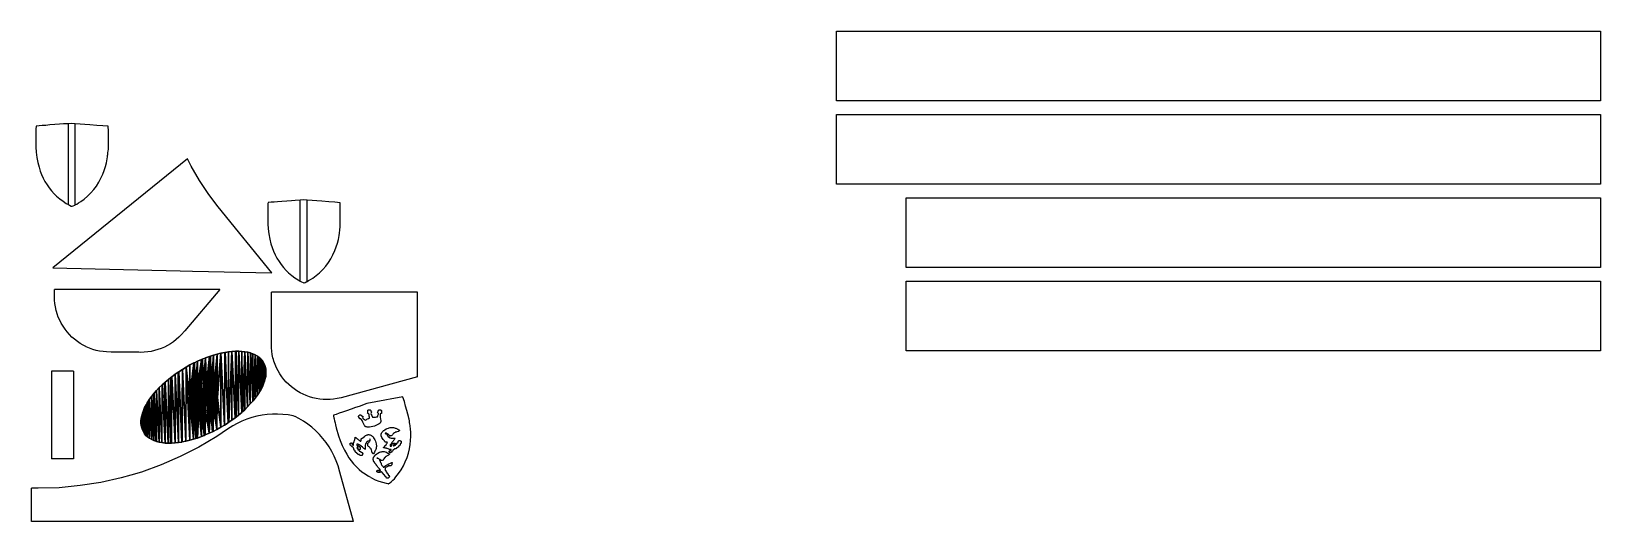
# Model space of a CAD drawing. Extents: x 0 to 1130, y 0 to 353.
import ezdxf

# ---------------------------------------------------------------- set-up
doc = ezdxf.new("R2010")
doc.units = 0
doc.header["$LTSCALE"] = 25.4
doc.layers.get('0').update_dxf_attribs({"color": 13, "linetype": 'CONTINUOUS'})

msp = doc.modelspace()

# ---------------------------------------------------------------- linework, layer by layer
at = {"color": 0}
for p, q in [((579.7, 353), (1129.7, 353)), ((579.7, 303), (579.7, 353)), ((1129.7, 353), (1129.7, 303)), ((1129.7, 303), (579.7, 303)), ((26.6, 228.3), (26.6, 286.5)), ((31.6, 228), (31.6, 286.5)), ((579.7, 243), (579.7, 293)), ((579.7, 293), (1129.7, 293)), ((1129.7, 293), (1129.7, 243)), ((3.2, 275.7), (3.2, 269.7)), ((112.4, 261.3), (15.4, 182.7)), ((54.8, 262.7), (54.9, 263.6)), ((115.1, 255.9), (112.4, 261.3)), ((121.1, 245.5), (115.1, 255.9)), ((127.7, 235.6), (121.1, 245.5)), ((1129.7, 243), (579.7, 243)), ((17.9, 234.5), (16.4, 236)), ((134.5, 226.6), (127.7, 235.6)), ((173, 179), (134.5, 226.6)), ((193.5, 173.1), (193.5, 231.4)), ((198.5, 172.9), (198.5, 231.4)), ((629.7, 183), (629.7, 233)), ((629.7, 233), (1129.7, 233)), ((1129.7, 233), (1129.7, 183)), ((170.2, 220.5), (170.2, 214.5)), ((221.8, 207.6), (221.9, 208.5)), ((15.4, 182.7), (107, 180.6)), ((184.9, 179.4), (183.4, 180.9)), ((1129.7, 183), (629.7, 183)), ((107, 180.6), (116, 180.3)), ((116, 180.3), (173, 179)), ((629.7, 123), (629.7, 173)), ((629.7, 173), (1129.7, 173)), ((1129.7, 173), (1129.7, 123)), ((16.6, 162.1), (16.7, 166.1)), ((16.7, 159.5), (16.6, 162.1)), ((16.7, 166.1), (16.7, 167)), ((135.7, 167), (16.7, 167)), ((16.9, 157), (16.7, 159.5)), ((135.7, 167), (110.4, 137.3)), ((172.8, 125), (172.8, 165.1)), ((277.9, 165.1), (172.8, 165.1)), ((277.9, 104.2), (277.9, 165.1)), ((17.3, 154.6), (16.9, 157)), ((17.9, 152.1), (17.3, 154.6)), ((18.1, 151.3), (17.9, 152.1)), ((18.6, 149.7), (18.1, 151.3)), ((19.4, 147.3), (18.6, 149.7)), ((20.4, 145), (19.4, 147.3)), ((21.5, 142.8), (20.4, 145)), ((22.8, 140.6), (21.5, 142.8)), ((24.2, 138.6), (22.8, 140.6)), ((25.8, 136.6), (24.2, 138.6)), ((27.4, 134.7), (25.8, 136.6)), ((110.4, 137.3), (107.9, 134.4)), ((29.2, 132.9), (27.4, 134.7)), ((31.1, 131.3), (29.2, 132.9)), ((33.1, 129.7), (31.1, 131.3)), ((35.1, 128.3), (33.1, 129.7)), ((37.3, 127), (35.1, 128.3)), ((39.3, 126), (37.3, 127)), ((39.5, 125.9), (39.3, 126)), ((41.9, 124.9), (39.5, 125.9)), ((44.2, 124), (41.9, 124.9)), ((93.5, 124.6), (91.1, 123.8)), ((95.8, 125.6), (93.5, 124.6)), ((98, 126.8), (95.8, 125.6)), ((100.2, 128.1), (98, 126.8)), ((102.3, 129.5), (100.2, 128.1)), ((104.3, 131), (102.3, 129.5)), ((106.1, 132.7), (104.3, 131)), ((107.9, 134.4), (106.1, 132.7)), ((173, 122.8), (172.8, 125)), ((46.6, 123.3), (44.2, 124)), ((49.1, 122.8), (46.6, 123.3)), ((51.6, 122.4), (49.1, 122.8)), ((54.1, 122.2), (51.6, 122.4)), ((57.5, 122.1), (54.1, 122.2)), ((67.6, 122.1), (57.5, 122.1)), ((68.2, 122.1), (67.6, 122.1)), ((75.3, 121.9), (68.2, 122.1)), ((76.6, 121.9), (75.3, 121.9)), ((77.3, 121.9), (76.6, 121.9)), ((78.8, 121.8), (77.3, 121.9)), ((81.3, 121.9), (78.8, 121.8)), ((83.8, 122.2), (81.3, 121.9)), ((86.3, 122.5), (83.8, 122.2)), ((88.7, 123.1), (86.3, 122.5)), ((91.1, 123.8), (88.7, 123.1)), ((116.9, 114.2), (114.1, 112.8)), ((117.4, 114.4), (116.9, 114.2)), ((119.7, 115.5), (117.4, 114.4)), ((122.5, 116.8), (119.7, 115.5)), ((122.5, 116.8), (123.3, 117.1)), ((123.3, 117.1), (125.4, 117.9)), ((128.2, 118.9), (125.4, 117.9)), ((128.9, 119.1), (128.2, 118.9)), ((131, 119.8), (128.9, 119.1)), ((133.8, 120.6), (131, 119.8)), ((136.5, 121.3), (133.8, 120.6)), ((139.2, 121.8), (136.5, 121.3)), ((139.4, 121.8), (139.2, 121.8)), ((141.9, 122.2), (139.4, 121.8)), ((144.4, 122.5), (141.9, 122.2)), ((146.9, 122.6), (144.4, 122.5)), ((147.5, 122.6), (146.9, 122.6)), ((149.3, 122.6), (147.5, 122.6)), ((151.6, 122.5), (149.3, 122.6)), ((153.7, 122.3), (151.6, 122.5)), ((155.8, 121.9), (153.7, 122.3)), ((155.9, 121.9), (155.8, 121.9)), ((157.7, 121.4), (155.9, 121.9)), ((158.1, 121.3), (157.7, 121.4)), ((159.5, 120.8), (158.1, 121.3)), ((161.2, 120), (159.5, 120.8)), ((162.7, 119.2), (161.2, 120)), ((164.1, 118.2), (162.7, 119.2)), ((165.3, 117.1), (164.1, 118.2)), ((166.3, 115.9), (165.3, 117.1)), ((167.2, 114.6), (166.3, 115.9)), ((167.9, 113.2), (167.2, 114.6)), ((168.4, 111.7), (167.9, 113.2)), ((173.4, 120.4), (173, 122.8)), ((173.4, 120.2), (173.4, 120.4)), ((173.6, 119.2), (173.4, 120.2)), ((173.9, 117.9), (173.6, 119.2)), ((174.2, 116.8), (173.9, 117.9)), ((174.6, 115.5), (174.2, 116.8)), ((175.5, 113.1), (174.6, 115.5)), ((176.5, 110.8), (175.5, 113.1)), ((1129.7, 123), (629.7, 123)), ((30.4, 108.2), (14.4, 108.2)), ((14.4, 108.2), (14.4, 45.2)), ((30.4, 108.2), (30.4, 45.2)), ((98.6, 102.4), (96.3, 100.5)), ((100.3, 103.8), (98.6, 102.4)), ((101, 104.3), (100.3, 103.8)), ((103.5, 106.2), (101, 104.3)), ((105.6, 107.6), (103.5, 106.2)), ((106.1, 107.9), (105.6, 107.6)), ((108.7, 109.6), (106.1, 107.9)), ((111.4, 111.2), (108.7, 109.6)), ((114.1, 112.8), (111.4, 111.2)), ((167.8, 101.1), (168.4, 103)), ((168.8, 110.1), (168.4, 111.7)), ((168.4, 103), (168.5, 103.4)), ((168.5, 103.4), (168.7, 104.8)), ((168.7, 104.8), (168.9, 106.7)), ((168.9, 108.4), (168.8, 110.1)), ((168.9, 106.7), (168.9, 108.4)), ((177.6, 108.6), (176.5, 110.8)), ((178.9, 106.4), (177.6, 108.6)), ((180.3, 104.3), (178.9, 106.4)), ((181.8, 102.4), (180.3, 104.3)), ((183.5, 100.5), (181.8, 102.4)), ((277.9, 104.2), (223.1, 89.2)), ((88.2, 92.2), (86.6, 90.3)), ((88.3, 92.4), (88.2, 92.2)), ((90.1, 94.5), (88.3, 92.4)), ((92.1, 96.5), (90.1, 94.5)), ((94.1, 98.5), (92.1, 96.5)), ((95.8, 100), (94.1, 98.5)), ((96.3, 100.5), (95.8, 100)), ((161.1, 88.8), (162.6, 90.9)), ((162.6, 90.9), (164, 93)), ((164, 93), (164.3, 93.5)), ((164.3, 93.5), (165.2, 95)), ((165.2, 95), (166.3, 97.1)), ((166.3, 97.1), (167.1, 99.1)), ((167.1, 99.1), (167.8, 101.1)), ((185.3, 98.7), (183.5, 100.5)), ((187.2, 97), (185.3, 98.7)), ((189.1, 95.5), (187.2, 97)), ((191.2, 94.1), (189.1, 95.5)), ((193.4, 92.8), (191.2, 94.1)), ((195.6, 91.7), (193.4, 92.8)), ((197.9, 90.7), (195.6, 91.7)), ((200.3, 89.8), (197.9, 90.7)), ((80.6, 80.1), (79.9, 78.1)), ((81.5, 82.1), (80.6, 80.1)), ((82.6, 84.1), (81.5, 82.1)), ((83.4, 85.6), (82.6, 84.1)), ((83.8, 86.2), (83.4, 85.6)), ((85.1, 88.2), (83.8, 86.2)), ((86.6, 90.3), (85.1, 88.2)), ((151.4, 78.6), (152, 79.1)), ((152, 79.1), (152.3, 79.4)), ((152.3, 79.4), (153.6, 80.6)), ((153.6, 80.6), (155.7, 82.6)), ((155.7, 82.6), (157.6, 84.7)), ((157.6, 84.7), (159.4, 86.8)), ((159.4, 86.8), (159.6, 86.9)), ((159.6, 86.9), (161.1, 88.8)), ((202.7, 89.1), (200.3, 89.8)), ((205.1, 88.6), (202.7, 89.1)), ((207.6, 88.2), (205.1, 88.6)), ((210.1, 87.9), (207.6, 88.2)), ((212.6, 87.9), (210.1, 87.9)), ((215.1, 87.9), (212.6, 87.9)), ((217.6, 88.2), (215.1, 87.9)), ((220.1, 88.6), (217.6, 88.2)), ((223.1, 89.2), (220.1, 88.6)), ((79, 74.3), (78.8, 72.5)), ((78.8, 72.5), (78.8, 70.7)), ((78.8, 70.7), (79, 69.1)), ((79.3, 75.8), (79, 74.3)), ((79, 69.1), (79.4, 67.5)), ((79.4, 76.2), (79.3, 75.8)), ((79.9, 78), (79.4, 76.2)), ((79.9, 78.1), (79.9, 78)), ((133.6, 66.4), (136.4, 67.9)), ((136.4, 67.9), (139.1, 69.5)), ((139.1, 69.5), (141.7, 71.2)), ((141.7, 71.2), (142.2, 71.5)), ((142.2, 71.5), (144.3, 73)), ((144.3, 73), (146.8, 74.8)), ((146.8, 74.8), (147.4, 75.3)), ((147.4, 75.3), (149.2, 76.7)), ((149.2, 76.7), (151.4, 78.6)), ((272.7, 68.4), (272.6, 69.3)), ((79.4, 67.5), (79.9, 66)), ((79.9, 66), (80.6, 64.6)), ((80.6, 64.6), (81.5, 63.3)), ((81.5, 63.3), (82.5, 62.1)), ((82.5, 62.1), (83.7, 61)), ((83.7, 61), (85, 60)), ((85, 60), (86.6, 59.1)), ((86.6, 59.1), (88.2, 58.4)), ((88.2, 58.4), (89.6, 57.9)), ((89.6, 57.9), (90, 57.7)), ((90, 57.7), (92, 57.2)), ((92, 57.2), (94, 56.9)), ((94, 56.9), (96.2, 56.6)), ((96.2, 56.6), (98.5, 56.5)), ((98.5, 56.5), (100.2, 56.5)), ((100.2, 56.5), (100.9, 56.5)), ((100.9, 56.5), (103.4, 56.7)), ((103.4, 56.7), (105.9, 57)), ((105.9, 57), (108.3, 57.3)), ((108.3, 57.3), (108.5, 57.4)), ((108.5, 57.4), (111.2, 57.9)), ((111.2, 57.9), (114, 58.6)), ((114, 58.6), (116.8, 59.3)), ((116.8, 59.3), (118.5, 59.9)), ((118.5, 59.9), (118.9, 60)), ((118.9, 60), (119.6, 60.2)), ((119.6, 60.2), (122.4, 61.3)), ((133.6, 61.3), (120.6, 53.7)), ((122.4, 61.3), (124.4, 62.1)), ((124.4, 62.1), (125.2, 62.4)), ((125.2, 62.4), (128, 63.6)), ((128, 63.6), (130.4, 64.7)), ((130.4, 64.7), (130.9, 65)), ((130.9, 65), (133.6, 66.4)), ((141.2, 66.5), (133.6, 61.3)), ((219.5, 67.6), (221.1, 61.8)), ((30.4, 45.2), (14.4, 45.2)), ((107.2, 46.8), (93.4, 40.8)), ((120.6, 53.7), (107.2, 46.8)), ((79.2, 35.7), (71.5, 33.5)), ((93.4, 40.8), (79.2, 35.7)), ((231.8, 0), (222.1, 35.7)), ((0, 0), (0, 24.1)), ((5, 24), (0, 24.1)), ((20.1, 24.4), (5, 24)), ((35.1, 25.9), (20.1, 24.4)), ((50, 28.2), (35.1, 25.9)), ((64.7, 31.5), (50, 28.2)), ((71.5, 33.5), (64.7, 31.5)), ((244.4, 31.7), (242.6, 32.7)), ((231.8, 0), (0, 0))]:
    msp.add_line(p, q, dxfattribs=at)
at = {"color": 7}
for p, q in [((3.4, 284.2), (3.3, 283.1)), ((3.3, 283.1), (3.3, 282.2)), ((3.4, 284.8), (3.4, 284.7)), ((3.5, 284.8), (3.4, 284.8)), ((3.4, 284.7), (3.4, 284.6)), ((3.4, 284.6), (3.4, 284.2)), ((3.4, 284.6), (3.4, 284.6)), ((3.5, 284.8), (3.5, 284.8)), ((3.6, 284.8), (3.5, 284.8)), ((3.5, 284.8), (3.5, 284.8)), ((5.6, 285), (3.6, 284.8)), ((7.8, 285.1), (5.6, 285)), ((10.4, 285.3), (7.8, 285.1)), ((13.4, 285.6), (10.4, 285.3)), ((16.8, 285.8), (13.4, 285.6)), ((20.3, 286.1), (16.8, 285.8)), ((23.1, 286.3), (20.3, 286.1)), ((26.6, 286.5), (23.1, 286.3)), ((29.1, 286.7), (26.6, 286.5)), ((31.6, 286.5), (29.1, 286.7)), ((42.1, 285.7), (31.6, 286.5)), ((47.2, 285.3), (42.1, 285.7)), ((51.4, 285), (47.2, 285.3)), ((55.3, 284.7), (51.4, 285)), ((55.3, 284.7), (55.3, 284.7)), ((55.3, 284.6), (55.3, 284.7)), ((55.3, 284.6), (55.3, 284.6)), ((55.4, 281.2), (55.3, 284.6)), ((55.3, 284.6), (55.3, 284.6)), ((3.3, 279.3), (3.2, 277.8)), ((3.2, 277.8), (3.2, 275.7)), ((3.3, 282.2), (3.3, 280.8)), ((3.3, 280.8), (3.3, 279.3)), ((55.4, 277.8), (55.4, 281.2)), ((55.4, 274.3), (55.4, 277.8)), ((55.4, 271.8), (55.4, 274.3)), ((55.4, 270.1), (55.4, 271.8)), ((3.2, 269.7), (3.5, 265.9)), ((3.5, 265.9), (3.9, 262.2)), ((3.9, 262.2), (4.6, 258.6)), ((54, 258.3), (54.6, 261.2)), ((54.6, 261.2), (54.8, 262.7)), ((54.9, 263.6), (55, 264.4)), ((55, 264.4), (55.1, 265.6)), ((55.1, 265.6), (55.3, 266.9)), ((55.3, 266.9), (55.4, 268)), ((55.4, 268.8), (55.4, 270.1)), ((55.4, 268), (55.4, 268.8)), ((4.6, 258.6), (5.5, 255.2)), ((5.5, 255.2), (6.4, 252.4)), ((6.4, 252.4), (7.4, 249.8)), ((7.4, 249.8), (8.6, 247.2)), ((50.1, 247.2), (51.4, 250.2)), ((51.4, 250.2), (52.5, 252.9)), ((52.5, 252.9), (53.3, 255.6)), ((53.3, 255.6), (54, 258.3)), ((8.6, 247.2), (9.8, 244.8)), ((9.8, 244.8), (11.3, 242.4)), ((11.3, 242.4), (12.8, 240.2)), ((12.8, 240.2), (14.5, 238.1)), ((14.5, 238.1), (16.4, 236)), ((42.8, 236.6), (44.9, 239)), ((44.9, 239), (46.8, 241.6)), ((46.8, 241.6), (48.6, 244.4)), ((48.6, 244.4), (50.1, 247.2)), ((17.9, 234.5), (18.2, 234.2)), ((18.2, 234.2), (20.5, 232.3)), ((20.5, 232.3), (22.8, 230.6)), ((22.8, 230.6), (25, 229.1)), ((25, 229.1), (26.6, 228.3)), ((26.6, 228.3), (27.4, 227.8)), ((27.4, 227.8), (28.6, 227.2)), ((28.6, 227.2), (29.2, 227)), ((29.2, 227), (29.3, 227)), ((29.3, 227), (29.3, 227)), ((29.3, 227), (29.4, 227)), ((29.4, 227.1), (30, 227.3)), ((29.4, 227), (29.4, 227.1)), ((30, 227.3), (31.3, 227.9)), ((31.3, 227.9), (31.6, 228)), ((31.6, 228), (32.6, 228.6)), ((32.6, 228.6), (34, 229.4)), ((34, 229.4), (35.5, 230.4)), ((35.5, 230.4), (38, 232.2)), ((38, 232.2), (40.5, 234.3)), ((40.5, 234.3), (42.8, 236.6)), ((170.4, 229.4), (170.3, 229.1)), ((170.3, 229.1), (170.3, 227.9)), ((170.3, 227.9), (170.3, 227)), ((170.3, 227), (170.3, 225.7)), ((170.4, 229.7), (170.4, 229.6)), ((170.5, 229.7), (170.4, 229.7)), ((170.4, 229.6), (170.4, 229.6)), ((170.4, 229.6), (170.4, 229.5)), ((170.4, 229.5), (170.4, 229.4)), ((170.5, 229.7), (170.5, 229.7)), ((170.6, 229.7), (170.5, 229.7)), ((172.6, 229.9), (170.6, 229.7)), ((174.8, 230), (172.6, 229.9)), ((177.3, 230.2), (174.8, 230)), ((180.3, 230.4), (177.3, 230.2)), ((183.8, 230.7), (180.3, 230.4)), ((187.3, 231), (183.8, 230.7)), ((190, 231.2), (187.3, 231)), ((193.5, 231.4), (190, 231.2)), ((196.1, 231.6), (193.5, 231.4)), ((198.5, 231.4), (196.1, 231.6)), ((209.1, 230.6), (198.5, 231.4)), ((214.2, 230.2), (209.1, 230.6)), ((218.4, 229.9), (214.2, 230.2)), ((222.2, 229.6), (218.4, 229.9)), ((222.3, 229.6), (222.2, 229.6)), ((222.3, 229.5), (222.3, 229.6)), ((222.3, 229.5), (222.3, 229.5)), ((222.4, 226.1), (222.3, 229.5)), ((222.3, 229.5), (222.3, 229.5)), ((222.4, 222.7), (222.4, 226.1)), ((170.3, 225.7), (170.2, 224.2)), ((170.2, 224.2), (170.2, 222.7)), ((170.2, 222.7), (170.2, 220.5)), ((222.4, 219.2), (222.4, 222.7)), ((222.4, 216.7), (222.4, 219.2)), ((222.4, 214.9), (222.4, 216.7)), ((222.4, 213.6), (222.4, 214.9)), ((170.2, 214.5), (170.5, 210.8)), ((170.5, 210.8), (170.9, 207.1)), ((170.9, 207.1), (171.6, 203.4)), ((171.6, 203.4), (172.5, 200.1)), ((221, 203.2), (221.6, 206.1)), ((221.6, 206.1), (221.8, 207.6)), ((221.9, 208.5), (222, 209.3)), ((222, 209.3), (222.1, 210.5)), ((222.1, 210.5), (222.3, 211.8)), ((222.3, 212.9), (222.4, 213.6)), ((222.3, 211.8), (222.3, 212.9)), ((172.5, 200.1), (173.4, 197.3)), ((173.4, 197.3), (174.4, 194.6)), ((174.4, 194.6), (175.5, 192.1)), ((175.5, 192.1), (176.8, 189.7)), ((215.6, 189.3), (217.1, 192.1)), ((217.1, 192.1), (218.4, 195.1)), ((218.4, 195.1), (219.5, 197.8)), ((219.5, 197.8), (220.3, 200.5)), ((220.3, 200.5), (221, 203.2)), ((176.8, 189.7), (178.3, 187.3)), ((178.3, 187.3), (179.8, 185.1)), ((179.8, 185.1), (181.5, 183)), ((181.5, 183), (183.4, 180.9)), ((207.4, 179.2), (209.7, 181.5)), ((209.7, 181.5), (211.9, 183.9)), ((211.9, 183.9), (213.8, 186.5)), ((213.8, 186.5), (215.6, 189.3)), ((184.9, 179.4), (185.2, 179.1)), ((185.2, 179.1), (187.5, 177.2)), ((187.5, 177.2), (189.7, 175.5)), ((189.7, 175.5), (192, 174)), ((192, 174), (193.5, 173.1)), ((193.5, 173.1), (194.4, 172.7)), ((194.4, 172.7), (195.6, 172.1)), ((195.6, 172.1), (196.2, 171.9)), ((196.2, 171.9), (196.3, 171.9)), ((196.2, 171.9), (196.2, 171.9)), ((196.3, 171.9), (196.4, 171.9)), ((196.3, 171.9), (196.3, 171.9)), ((196.4, 171.9), (197, 172.2)), ((197, 172.2), (198.3, 172.8)), ((198.3, 172.8), (198.5, 172.9)), ((198.5, 172.9), (199.6, 173.5)), ((199.6, 173.5), (201, 174.3)), ((201, 174.3), (202.5, 175.2)), ((202.5, 175.2), (205, 177.1)), ((205, 177.1), (207.4, 179.2)), ((226.8, 79.8), (223.9, 78.8)), ((230.1, 81), (226.8, 79.8)), ((233.3, 82.1), (230.1, 81)), ((235.9, 83), (233.3, 82.1)), ((241.6, 85), (235.9, 83)), ((254.5, 87.4), (241.6, 85)), ((242.1, 79.9), (242.2, 80)), ((242.1, 79.8), (242.1, 79.9)), ((242.1, 79.7), (242.1, 79.8)), ((242.1, 79.6), (242.1, 79.7)), ((242.1, 79.5), (242.1, 79.6)), ((242.1, 79.4), (242.1, 79.5)), ((242.1, 79.3), (242.1, 79.4)), ((242.1, 79.2), (242.1, 79.3)), ((242.1, 79.1), (242.1, 79.2)), ((242.1, 79.2), (242.1, 79.2)), ((242.1, 79), (242.1, 79.1)), ((242.2, 80.1), (242.3, 80.2)), ((242.2, 80), (242.2, 80.1)), ((242.2, 80.1), (242.2, 80.1)), ((242.3, 80.2), (242.4, 80.3)), ((242.3, 80.2), (242.3, 80.2)), ((242.4, 80.3), (242.5, 80.4)), ((242.4, 80.3), (242.4, 80.3)), ((242.5, 80.4), (242.5, 80.4)), ((242.5, 80.4), (242.6, 80.4)), ((242.6, 80.5), (242.8, 80.5)), ((242.6, 80.4), (242.6, 80.5)), ((242.8, 80.5), (242.9, 80.6)), ((242.9, 80.6), (243, 80.6)), ((243, 80.6), (243.2, 80.6)), ((243.2, 80.6), (243.2, 80.6)), ((243.2, 80.6), (243.3, 80.6)), ((243.3, 80.6), (243.4, 80.6)), ((243.4, 80.6), (243.5, 80.6)), ((243.4, 80.6), (243.4, 80.6)), ((243.5, 80.6), (243.6, 80.6)), ((243.6, 80.6), (243.6, 80.6)), ((243.6, 80.6), (243.7, 80.6)), ((243.7, 80.6), (243.8, 80.5)), ((243.8, 80.5), (243.8, 80.5)), ((243.8, 80.5), (243.9, 80.4)), ((243.9, 80.4), (244, 80.4)), ((244, 80.4), (244.1, 80.3)), ((244.1, 80.3), (244.1, 80.2)), ((244.1, 80.2), (244.2, 80.1)), ((244.2, 80.1), (244.2, 80.1)), ((244.2, 80.1), (244.3, 80)), ((244.3, 80), (244.3, 79.9)), ((244.3, 79.9), (244.3, 79.8)), ((244.3, 79.8), (244.4, 79.7)), ((244.4, 79.7), (244.4, 79.6)), ((244.4, 79.6), (244.4, 79.4)), ((244.4, 79.4), (244.4, 79.4)), ((244.4, 79.4), (244.4, 79.3)), ((244.4, 79.3), (244.5, 79.3)), ((244.5, 79.3), (244.5, 79.2)), ((244.5, 79.3), (244.5, 79.3)), ((244.5, 79.2), (244.7, 79.2)), ((244.7, 79.2), (244.8, 79.1)), ((244.8, 79.1), (244.8, 79.1)), ((249.5, 79), (249.6, 79.1)), ((249.6, 79.1), (249.6, 79.1)), ((249.6, 79.1), (249.7, 79.1)), ((249.7, 79.7), (249.8, 79.8)), ((249.7, 79.7), (249.7, 79.7)), ((249.7, 79.6), (249.7, 79.7)), ((249.7, 79.5), (249.7, 79.6)), ((249.7, 79.4), (249.7, 79.5)), ((249.7, 79.5), (249.7, 79.5)), ((249.7, 79.3), (249.7, 79.4)), ((249.7, 79.4), (249.7, 79.4)), ((249.7, 79.3), (249.7, 79.3)), ((249.7, 79.2), (249.7, 79.3)), ((249.7, 79.1), (249.7, 79.2)), ((249.7, 79.2), (249.7, 79.2)), ((249.7, 79.2), (249.7, 79.2)), ((249.8, 80), (249.9, 80)), ((249.8, 79.9), (249.8, 80)), ((249.8, 79.8), (249.8, 79.9)), ((249.9, 80), (250, 80.1)), ((250, 80.2), (250.1, 80.3)), ((250, 80.1), (250, 80.2)), ((250.1, 80.3), (250.2, 80.3)), ((250.2, 80.3), (250.2, 80.4)), ((250.2, 80.4), (250.3, 80.4)), ((250.3, 80.4), (250.4, 80.5)), ((250.4, 80.5), (250.5, 80.5)), ((250.4, 80.5), (250.4, 80.5)), ((250.5, 80.5), (250.6, 80.6)), ((250.6, 80.6), (250.7, 80.6)), ((250.6, 80.6), (250.6, 80.6)), ((250.7, 80.6), (250.8, 80.6)), ((250.8, 80.6), (250.8, 80.6)), ((250.8, 80.6), (250.9, 80.6)), ((250.9, 80.6), (251, 80.6)), ((251, 80.6), (251.1, 80.6)), ((251.1, 80.6), (251.2, 80.5)), ((251.2, 80.5), (251.3, 80.5)), ((251.3, 80.5), (251.4, 80.5)), ((251.4, 80.5), (251.5, 80.4)), ((251.5, 80.4), (251.5, 80.4)), ((251.5, 80.4), (251.6, 80.4)), ((251.6, 80.4), (251.6, 80.3)), ((251.6, 80.3), (251.7, 80.2)), ((251.7, 80.2), (251.8, 80.1)), ((251.8, 80.1), (251.9, 80)), ((251.9, 80), (251.9, 80)), ((251.9, 80), (252, 79.9)), ((252, 79.9), (252, 79.8)), ((252, 79.8), (252, 79.7)), ((252, 79.7), (252, 79.7)), ((252, 79.7), (252, 79.6)), ((252, 79.6), (252, 79.5)), ((252, 79.5), (252, 79.4)), ((252, 79.5), (252, 79.5)), ((252, 79.4), (252, 79.3)), ((252, 79.3), (252, 79.2)), ((252, 79.2), (252, 79.1)), ((252, 79.1), (252, 79)), ((259.5, 88.4), (254.5, 87.4)), ((263.6, 89.1), (259.5, 88.4)), ((267.5, 89.8), (263.6, 89.1)), ((267.5, 89.8), (267.5, 89.8)), ((267.5, 89.8), (267.5, 89.8)), ((267.5, 89.8), (267.5, 89.8)), ((267.5, 89.7), (267.5, 89.8)), ((268.5, 86.5), (267.5, 89.7)), ((269.4, 83.2), (268.5, 86.5)), ((270.3, 79.9), (269.4, 83.2)), ((271, 77.4), (270.3, 79.9)), ((217.5, 76.6), (217.4, 76.5)), ((217.4, 76.5), (217.4, 76.4)), ((217.4, 76.5), (217.4, 76.5)), ((217.4, 76.5), (217.4, 76.5)), ((217.4, 76.5), (217.4, 76.5)), ((217.4, 76.4), (217.4, 76.3)), ((217.4, 76.3), (217.5, 75.9)), ((217.4, 76.3), (217.4, 76.3)), ((219.4, 77.2), (217.5, 76.6)), ((217.5, 75.9), (217.7, 74.8)), ((217.7, 74.8), (217.9, 73.9)), ((217.9, 73.9), (218.3, 72.6)), ((218.3, 72.6), (218.6, 71.1)), ((218.6, 71.1), (219, 69.7)), ((219, 69.7), (219.5, 67.6)), ((221.5, 78), (219.4, 77.2)), ((223.9, 78.8), (221.5, 78)), ((235.6, 75.9), (235.7, 76.1)), ((235.6, 75.8), (235.6, 75.9)), ((235.6, 75.7), (235.6, 75.8)), ((235.6, 75.6), (235.6, 75.7)), ((235.6, 75.6), (235.6, 75.6)), ((235.6, 75.5), (235.6, 75.6)), ((235.6, 75.4), (235.6, 75.5)), ((235.7, 75.3), (235.6, 75.4)), ((235.7, 76.2), (235.8, 76.3)), ((235.7, 76.1), (235.7, 76.2)), ((235.7, 76.2), (235.7, 76.2)), ((235.7, 75.2), (235.7, 75.3)), ((235.8, 75.1), (235.7, 75.2)), ((235.8, 76.4), (235.9, 76.4)), ((235.8, 76.3), (235.8, 76.4)), ((235.8, 76.3), (235.8, 76.3)), ((235.8, 75), (235.8, 75.1)), ((235.8, 74.9), (235.8, 75)), ((235.9, 74.9), (235.8, 74.9)), ((235.9, 76.4), (236, 76.5)), ((235.9, 74.8), (235.9, 74.9)), ((236, 74.8), (235.9, 74.8)), ((235.9, 74.8), (235.9, 74.8)), ((236, 76.5), (236.1, 76.6)), ((236.1, 74.7), (236, 74.8)), ((236.1, 76.6), (236.2, 76.6)), ((236.1, 74.6), (236.1, 74.7)), ((236.2, 74.6), (236.1, 74.6)), ((236.2, 76.6), (236.3, 76.7)), ((236.2, 74.5), (236.2, 74.6)), ((236.2, 74.6), (236.2, 74.6)), ((236.2, 74.5), (236.2, 74.5)), ((236.2, 74.3), (236.2, 74.5)), ((236.2, 73.9), (236.2, 74.3)), ((236.3, 73.9), (236.2, 73.9)), ((236.3, 76.7), (236.4, 76.8)), ((236.3, 76.7), (236.3, 76.7)), ((236.4, 73.9), (236.3, 73.9)), ((236.4, 76.8), (236.5, 76.8)), ((236.6, 73.9), (236.4, 73.9)), ((236.5, 76.8), (236.6, 76.8)), ((236.6, 76.8), (236.7, 76.8)), ((236.6, 76.8), (236.6, 76.8)), ((236.7, 73.9), (236.6, 73.9)), ((236.7, 76.8), (236.8, 76.8)), ((236.9, 73.9), (236.7, 73.9)), ((236.8, 76.8), (237, 76.8)), ((237.1, 73.9), (236.9, 73.9)), ((237, 76.8), (237.1, 76.8)), ((237.1, 76.8), (237.2, 76.7)), ((237.2, 73.8), (237.1, 73.9)), ((237.2, 76.7), (237.2, 76.7)), ((237.2, 76.7), (237.3, 76.7)), ((237.3, 73.8), (237.2, 73.8)), ((237.3, 76.7), (237.3, 76.7)), ((237.3, 76.7), (237.4, 76.6)), ((237.4, 73.8), (237.3, 73.8)), ((237.3, 73.8), (237.3, 73.8)), ((237.4, 76.6), (237.5, 76.5)), ((237.4, 76.6), (237.4, 76.6)), ((237.4, 73.8), (237.4, 73.8)), ((237.4, 73.7), (237.4, 73.8)), ((237.5, 73.7), (237.4, 73.7)), ((237.5, 76.5), (237.7, 76.3)), ((237.5, 76.5), (237.5, 76.5)), ((237.5, 73.6), (237.5, 73.7)), ((237.5, 73.7), (237.5, 73.7)), ((237.5, 73.7), (237.5, 73.7)), ((237.6, 73.6), (237.5, 73.6)), ((238.1, 72.7), (237.6, 73.6)), ((237.6, 73.6), (237.6, 73.6)), ((237.7, 76.3), (237.8, 76.1)), ((237.8, 76.1), (237.9, 76.1)), ((237.9, 76.1), (237.9, 76.1)), ((237.9, 76.1), (237.9, 76.1)), ((237.9, 76.1), (237.9, 76.1)), ((237.9, 76.1), (238, 76)), ((238, 76), (238.1, 76)), ((238, 76), (238, 76)), ((238.1, 76), (238.2, 76)), ((238.6, 71.6), (238.1, 72.7)), ((238.2, 76), (238.3, 76)), ((238.3, 76), (238.4, 76)), ((238.4, 76), (238.4, 75.9)), ((238.4, 75.9), (238.4, 75.9)), ((238.4, 75.9), (238.5, 75.9)), ((238.5, 75.3), (238.4, 74.7)), ((238.4, 74.7), (239.1, 74.1)), ((238.5, 75.9), (238.5, 75.9)), ((238.5, 75.9), (238.5, 75.9)), ((238.5, 75.9), (238.5, 75.8)), ((238.5, 75.8), (238.5, 75.7)), ((238.5, 75.7), (238.5, 75.5)), ((238.5, 75.5), (238.5, 75.3)), ((239.4, 70.1), (238.6, 71.6)), ((239.1, 74.1), (239.8, 73.5)), ((239.6, 69.6), (239.4, 70.1)), ((239.8, 69.2), (239.6, 69.6)), ((239.8, 73.5), (240.1, 73.2)), ((240, 68.9), (239.8, 69.2)), ((240, 68.8), (240, 68.9)), ((240.1, 68.7), (240, 68.8)), ((240, 68.8), (240, 68.8)), ((240, 68.8), (240, 68.8)), ((240.1, 73.2), (240.2, 73.1)), ((240.1, 73.2), (240.1, 73.2)), ((240.2, 68.6), (240.1, 68.7)), ((240.2, 73.1), (240.2, 73.1)), ((240.2, 73.1), (240.3, 73.1)), ((240.3, 68.6), (240.2, 68.6)), ((240.3, 73.1), (240.3, 73.1)), ((240.3, 73.1), (240.4, 73.1)), ((240.3, 73.1), (240.3, 73.1)), ((240.4, 68.5), (240.3, 68.6)), ((240.4, 73.1), (240.9, 73.4)), ((240.4, 73.1), (240.4, 73.1)), ((240.4, 68.5), (240.4, 68.5)), ((240.5, 68.4), (240.4, 68.5)), ((240.8, 68.3), (240.5, 68.4)), ((241, 68.2), (240.8, 68.3)), ((240.9, 73.4), (241.4, 73.7)), ((241.3, 68.2), (241, 68.2)), ((241.8, 68.1), (241.3, 68.2)), ((241.4, 73.7), (242, 73.9)), ((242.2, 68.1), (241.8, 68.1)), ((242, 78.2), (242.1, 78.5)), ((242.5, 77.9), (242, 78.2)), ((242, 73.9), (242.6, 74.2)), ((242.2, 79), (242.1, 79)), ((242.1, 78.5), (242.2, 78.7)), ((242.2, 78.9), (242.2, 79)), ((242.2, 78.8), (242.2, 78.9)), ((242.2, 78.8), (242.2, 78.8)), ((242.2, 78.7), (242.2, 78.8)), ((242.2, 78.8), (242.2, 78.8)), ((242.2, 78.7), (242.2, 78.7)), ((242.2, 78.7), (242.2, 78.7)), ((243.4, 68.1), (242.2, 68.1)), ((243, 77.6), (242.5, 77.9)), ((242.6, 74.2), (242.9, 74.3)), ((242.9, 74.3), (243.1, 74.4)), ((243.1, 76.8), (243, 77.6)), ((243.2, 76), (243.1, 76.8)), ((243.1, 74.4), (243.3, 74.5)), ((243.3, 75.3), (243.2, 76)), ((243.4, 74.6), (243.3, 75.3)), ((243.3, 74.5), (243.3, 74.5)), ((243.3, 74.5), (243.4, 74.5)), ((243.4, 74.5), (243.4, 74.6)), ((243.4, 74.5), (243.4, 74.5)), ((244.5, 68.2), (243.4, 68.1)), ((244.6, 78.4), (244.3, 77.9)), ((244.3, 77.9), (244.7, 77.1)), ((245.7, 68.4), (244.5, 68.2)), ((244.7, 78.6), (244.6, 78.4)), ((244.8, 78.8), (244.7, 78.6)), ((244.7, 77.1), (245, 76.4)), ((244.8, 79.1), (244.9, 79)), ((244.9, 79), (244.8, 78.8)), ((244.9, 79), (244.9, 79)), ((244.9, 79), (244.9, 79)), ((245, 76.4), (245.3, 75.8)), ((245.3, 75.8), (245.5, 75.1)), ((245.5, 75.1), (245.6, 75.1)), ((245.6, 75.1), (245.6, 75.1)), ((245.6, 75.1), (245.6, 75.1)), ((245.6, 75.1), (245.9, 75.1)), ((246.9, 68.7), (245.7, 68.4)), ((245.9, 75.1), (246.1, 75.2)), ((246.1, 75.2), (246.5, 75.2)), ((246.5, 75.2), (247.1, 75.3)), ((248, 69.2), (246.9, 68.7)), ((247.1, 75.3), (247.7, 75.3)), ((247.7, 75.3), (248.4, 75.4)), ((249, 69.6), (248, 69.2)), ((248.4, 75.4), (249, 75.4)), ((249, 75.4), (249.1, 75.4)), ((249, 75.4), (249, 75.4)), ((249, 75.4), (249, 75.4)), ((250, 70.1), (249, 69.6)), ((249.1, 75.5), (249.2, 75.7)), ((249.1, 75.5), (249.1, 75.5)), ((249.1, 75.4), (249.1, 75.5)), ((249.1, 75.5), (249.1, 75.5)), ((249.2, 78.8), (249.4, 78.9)), ((249.5, 78.3), (249.2, 78.8)), ((249.2, 75.7), (249.3, 75.8)), ((249.3, 75.8), (249.5, 76.4)), ((249.4, 78.9), (249.4, 79)), ((249.4, 79), (249.5, 79)), ((249.8, 77.9), (249.5, 78.3)), ((249.5, 76.4), (249.8, 77.4)), ((249.8, 77.9), (249.8, 77.9)), ((249.8, 77.8), (249.8, 77.9)), ((249.8, 77.9), (249.8, 77.9)), ((249.8, 77.8), (249.8, 77.8)), ((249.8, 77.8), (249.8, 77.8)), ((249.8, 77.7), (249.8, 77.8)), ((249.8, 77.6), (249.8, 77.7)), ((249.8, 77.7), (249.8, 77.7)), ((249.8, 77.7), (249.8, 77.7)), ((249.8, 77.5), (249.8, 77.6)), ((249.8, 77.5), (249.8, 77.5)), ((249.8, 77.4), (249.8, 77.5)), ((250.2, 70.3), (250, 70.1)), ((250.4, 70.4), (250.2, 70.3)), ((250.6, 70.6), (250.4, 70.4)), ((250.8, 70.8), (250.6, 70.6)), ((251, 71), (250.8, 70.8)), ((251.1, 71.2), (251, 71)), ((251.3, 71.4), (251.1, 71.2)), ((251.7, 77.8), (251.2, 77.5)), ((251.2, 77.5), (251.2, 77.1)), ((251.2, 77.1), (251.2, 76.5)), ((251.2, 76.5), (251.2, 75.8)), ((251.2, 75.8), (251.2, 75)), ((251.2, 75), (251.3, 74.1)), ((251.3, 74.1), (251.5, 72.5)), ((251.4, 71.6), (251.3, 71.4)), ((251.5, 71.9), (251.4, 71.8)), ((251.4, 71.8), (251.4, 71.7)), ((251.4, 71.7), (251.4, 71.6)), ((251.4, 71.6), (251.4, 71.6)), ((251.5, 72.5), (251.5, 72.2)), ((251.5, 72.2), (251.5, 71.9)), ((251.5, 71.9), (251.5, 71.9)), ((251.8, 78), (251.7, 77.8)), ((252, 78.1), (251.8, 78)), ((252, 79), (251.9, 78.9)), ((251.9, 78.9), (251.9, 78.8)), ((251.9, 78.8), (251.9, 78.8)), ((251.9, 78.8), (251.9, 78.7)), ((251.9, 78.8), (251.9, 78.8)), ((251.9, 78.7), (252, 78.6)), ((251.9, 78.7), (251.9, 78.7)), ((252, 78.6), (252.1, 78.4)), ((252.2, 78.2), (252, 78.1)), ((252.1, 78.4), (252.2, 78.4)), ((252.2, 78.4), (252.2, 78.3)), ((252.2, 78.3), (252.2, 78.3)), ((252.2, 78.3), (252.2, 78.2)), ((252.2, 78.3), (252.2, 78.3)), ((252.2, 78.3), (252.2, 78.3)), ((252.2, 78.2), (252.2, 78.2)), ((252.2, 78.2), (252.2, 78.2)), ((252.2, 78.2), (252.2, 78.2)), ((258.8, 67.8), (259.2, 67.8)), ((259.2, 67.8), (259.6, 67.8)), ((259.6, 67.8), (260.6, 67.7)), ((271.4, 75.7), (271, 77.4)), ((271.7, 74.5), (271.4, 75.7)), ((271.9, 73.7), (271.7, 74.5)), ((272.1, 72.6), (271.9, 73.7)), ((272.3, 71.3), (272.1, 72.6)), ((272.5, 70.1), (272.3, 71.3)), ((272.6, 69.3), (272.5, 70.1)), ((272.9, 67), (272.7, 68.4)), ((221.1, 61.8), (222.3, 58.3)), ((222.3, 58.3), (223.7, 54.8)), ((229.7, 56.5), (229.8, 56.5)), ((229.7, 56.5), (229.7, 56.5)), ((229.8, 56.5), (229.9, 56.6)), ((229.8, 56.5), (229.8, 56.5)), ((229.9, 56.6), (230, 56.6)), ((230, 56.6), (230.1, 56.7)), ((230, 56.6), (230, 56.6)), ((230.1, 56.7), (230.2, 56.7)), ((230.2, 56.7), (230.3, 56.7)), ((230.3, 56.7), (230.3, 56.7)), ((230.3, 56.7), (230.4, 56.7)), ((230.4, 56.7), (230.4, 56.7)), ((230.4, 56.7), (230.5, 56.7)), ((230.4, 56.7), (230.4, 56.7)), ((230.5, 56.7), (230.5, 56.6)), ((230.5, 56.6), (230.6, 56.6)), ((230.6, 56.6), (230.7, 56.5)), ((230.6, 56.6), (230.6, 56.6)), ((230.6, 56.6), (230.6, 56.6)), ((230.7, 56.5), (230.7, 56.5)), ((230.7, 56.5), (230.7, 56.5)), ((231.9, 56), (232, 56.7)), ((232, 56.7), (232.3, 57.5)), ((232.3, 57.5), (232.6, 58.3)), ((232.6, 58.5), (232.7, 58.7)), ((232.6, 58.3), (232.6, 58.5)), ((232.7, 58.7), (232.8, 58.9)), ((232.8, 59.2), (232.9, 59.4)), ((232.8, 59.1), (232.8, 59.2)), ((232.8, 58.9), (232.8, 59.1)), ((232.9, 59.6), (233, 59.7)), ((232.9, 59.4), (232.9, 59.6)), ((233, 59.9), (233.1, 59.9)), ((233, 59.8), (233, 59.9)), ((233, 59.7), (233, 59.8)), ((233.1, 60.6), (233.1, 60.7)), ((233.1, 60.7), (233.2, 60.7)), ((233.1, 60.5), (233.1, 60.6)), ((233.1, 60.4), (233.1, 60.5)), ((233.1, 60.3), (233.1, 60.4)), ((233.1, 60.2), (233.1, 60.3)), ((233.1, 60.1), (233.1, 60.2)), ((233.1, 60), (233.1, 60.1)), ((233.1, 60), (233.1, 60)), ((233.1, 59.9), (233.1, 60)), ((233.2, 60.8), (233.2, 60.8)), ((233.2, 60.8), (233.4, 60.6)), ((233.2, 60.7), (233.2, 60.8)), ((233.2, 60.8), (233.2, 60.8)), ((233.2, 60.8), (233.2, 60.8)), ((233.4, 60.6), (233.5, 60.5)), ((233.5, 60.5), (233.7, 60.4)), ((233.7, 60.4), (233.8, 60.3)), ((233.8, 60.3), (234, 60.2)), ((234, 60.2), (234.1, 60)), ((234.1, 60), (234.2, 59.9)), ((234.2, 59.9), (234.3, 59.9)), ((234.3, 59.9), (234.4, 59.9)), ((234.3, 59.9), (234.3, 59.9)), ((234.4, 59.9), (234.5, 59.7)), ((234.5, 59.7), (234.7, 59.6)), ((234.7, 59.6), (234.9, 59.4)), ((234.9, 59.4), (235.4, 59)), ((235.4, 59), (235.9, 58.6)), ((235.9, 58.6), (236.4, 58.2)), ((236.4, 58.2), (236.5, 58.1)), ((236.5, 58.1), (236.7, 58.1)), ((236.7, 58.1), (236.7, 58)), ((236.7, 58), (236.8, 58)), ((236.8, 58), (236.9, 58)), ((236.8, 58), (236.8, 58)), ((236.9, 58), (237, 58)), ((236.9, 58), (236.9, 58)), ((236.9, 58), (236.9, 58)), ((237, 58), (237, 58)), ((237, 58), (237.1, 58)), ((237.1, 58), (237.1, 58)), ((237.1, 58), (237.1, 58)), ((237.1, 58), (237.2, 58)), ((237.2, 58), (237.2, 58.1)), ((237.2, 58.1), (237.3, 58.1)), ((237.2, 58.1), (237.2, 58.1)), ((237.3, 58.3), (237.4, 58.4)), ((237.3, 58.2), (237.3, 58.3)), ((237.3, 58.3), (237.3, 58.3)), ((237.3, 58.2), (237.3, 58.2)), ((237.3, 58.2), (237.3, 58.2)), ((237.3, 58.1), (237.3, 58.2)), ((237.4, 59.5), (237.5, 59.6)), ((237.4, 59.5), (237.4, 59.5)), ((237.4, 59.5), (237.4, 59.5)), ((237.4, 59.4), (237.4, 59.5)), ((237.4, 59.3), (237.4, 59.4)), ((237.4, 59.4), (237.4, 59.4)), ((237.4, 59), (237.4, 59.3)), ((237.4, 59.3), (237.4, 59.3)), ((237.4, 58.7), (237.4, 59)), ((237.4, 58.4), (237.4, 58.7)), ((237.4, 58.4), (237.4, 58.4)), ((237.5, 59.6), (237.6, 59.7)), ((237.5, 59.6), (237.5, 59.6)), ((237.5, 59.6), (237.5, 59.6)), ((237.6, 59.7), (237.7, 59.8)), ((237.6, 59.7), (237.6, 59.7)), ((237.7, 59.8), (237.7, 59.8)), ((237.7, 59.8), (237.7, 59.8)), ((237.7, 59.8), (237.8, 59.8)), ((237.8, 59.8), (238, 60)), ((238, 60), (238.3, 60.2)), ((238.3, 60.2), (238.5, 60.4)), ((238.5, 60.4), (240, 61.5)), ((240, 61.5), (240.6, 61.9)), ((240.6, 61.9), (241.2, 62.2)), ((240.9, 56.6), (240.7, 56.3)), ((241, 56.8), (240.9, 56.6)), ((241.2, 57.1), (241, 56.8)), ((241.2, 62.2), (241.7, 62.4)), ((241.4, 57.3), (241.2, 57.1)), ((241.6, 57.5), (241.4, 57.3)), ((241.8, 57.7), (241.6, 57.5)), ((241.7, 62.4), (242.3, 62.6)), ((241.9, 57.7), (241.8, 57.7)), ((242, 57.8), (241.9, 57.7)), ((242.1, 57.8), (242, 57.8)), ((242.2, 57.9), (242.1, 57.8)), ((242.4, 57.9), (242.2, 57.9)), ((242.3, 62.6), (242.4, 62.7)), ((242.3, 56.4), (242.6, 56.7)), ((242.4, 62.7), (242.5, 62.7)), ((242.6, 58), (242.4, 57.9)), ((242.5, 62.7), (242.6, 62.7)), ((242.6, 62.7), (242.7, 62.7)), ((242.8, 58), (242.6, 58)), ((242.6, 56.7), (242.9, 57)), ((242.7, 62.7), (242.8, 62.7)), ((242.8, 62.7), (242.9, 62.7)), ((243.1, 58.1), (242.8, 58)), ((242.9, 62.7), (243, 62.7)), ((242.9, 57), (243.2, 57.3)), ((243, 62.7), (243.5, 62.6)), ((243.2, 58.1), (243.1, 58.1)), ((243.5, 58.1), (243.2, 58.1)), ((243.2, 57.3), (243.4, 57.6)), ((243.4, 57.6), (243.7, 58)), ((243.5, 62.6), (243.9, 62.4)), ((243.6, 58.1), (243.5, 58.1)), ((243.7, 58.2), (243.6, 58.2)), ((243.6, 58.2), (243.6, 58.1)), ((243.6, 58.1), (243.6, 58.1)), ((243.6, 58.1), (243.6, 58.1)), ((243.8, 59.6), (243.7, 59.3)), ((243.7, 59.3), (243.7, 58.9)), ((243.7, 58.9), (243.7, 58.6)), ((243.7, 58.6), (243.7, 58.3)), ((243.7, 58), (243.8, 58.3)), ((243.7, 58.3), (243.7, 58.2)), ((243.7, 58.2), (243.7, 58.2)), ((243.7, 58.2), (243.7, 58.2)), ((243.9, 59.7), (243.8, 59.6)), ((243.8, 59.6), (243.8, 59.6)), ((243.8, 58.3), (243.9, 58.4)), ((243.9, 62.4), (244.3, 62.2)), ((243.9, 59.6), (243.9, 59.7)), ((243.9, 59.7), (243.9, 59.7)), ((244, 59.6), (243.9, 59.6)), ((243.9, 59.6), (243.9, 59.6)), ((243.9, 58.5), (244, 58.6)), ((243.9, 58.4), (243.9, 58.5)), ((244, 59.5), (244, 59.6)), ((244, 59.5), (244, 59.5)), ((244, 59.4), (244, 59.5)), ((244, 59.3), (244, 59.4)), ((244, 59.2), (244, 59.3)), ((244, 58.9), (244, 59.2)), ((244, 58.8), (244, 58.9)), ((244, 58.6), (244, 58.8)), ((244.3, 62.2), (244.6, 62.1)), ((244.6, 62.1), (244.9, 61.9)), ((244.9, 61.9), (245.1, 61.7)), ((245.1, 61.7), (245.4, 61.5)), ((245.4, 61.5), (245.7, 61.2)), ((245.7, 61.2), (246.1, 60.8)), ((246.1, 60.8), (246.3, 60.4)), ((246.3, 60.4), (247.3, 58.8)), ((247.3, 58.8), (247.7, 57.9)), ((247.7, 57.9), (248, 56.9)), ((248, 56.9), (248.3, 55.9)), ((251.7, 62.6), (251.8, 62.7)), ((251.7, 62.4), (251.7, 62.6)), ((251.7, 62.3), (251.7, 62.4)), ((251.7, 62.1), (251.7, 62.3)), ((251.7, 61.9), (251.7, 62.1)), ((251.8, 61.8), (251.7, 61.9)), ((251.8, 63.1), (252, 63.4)), ((251.8, 62.7), (251.8, 63.1)), ((251.8, 61.7), (251.8, 61.8)), ((251.9, 61.5), (251.8, 61.7)), ((252, 61.2), (251.9, 61.5)), ((252, 63.4), (252.1, 63.8)), ((252.4, 60.6), (252, 61.2)), ((252.1, 63.8), (252.3, 64.1)), ((252.3, 64.1), (252.5, 64.4)), ((252.8, 59.9), (252.4, 60.6)), ((252.5, 64.4), (252.7, 64.7)), ((252.7, 64.7), (252.9, 65)), ((253.2, 59.2), (252.8, 59.9)), ((252.9, 65), (253.2, 65.3)), ((253.2, 65.3), (253.5, 65.5)), ((253.7, 58.7), (253.2, 59.2)), ((253.5, 65.5), (253.7, 65.7)), ((253.7, 65.7), (254.5, 66.2)), ((253.9, 58.4), (253.7, 58.7)), ((254.1, 58.1), (253.9, 58.4)), ((254.3, 57.9), (254.1, 58.1)), ((254.4, 57.7), (254.3, 57.9)), ((254.7, 57.4), (254.4, 57.7)), ((254.5, 66.2), (255.3, 66.7)), ((254.7, 63.5), (254.6, 63.5)), ((254.6, 63.5), (254.6, 63.5)), ((254.6, 63.5), (254.7, 63.5)), ((254.7, 63.6), (254.7, 63.6)), ((254.8, 63.6), (254.7, 63.6)), ((254.7, 63.6), (254.7, 63.5)), ((254.7, 63.5), (254.7, 63.4)), ((254.7, 63.4), (254.8, 63.4)), ((254.7, 63.4), (254.7, 63.4)), ((254.7, 57.3), (254.7, 57.4)), ((254.7, 57.4), (254.7, 57.4)), ((254.8, 57.3), (254.7, 57.3)), ((254.7, 57.3), (254.7, 57.3)), ((254.9, 63.6), (254.8, 63.6)), ((254.8, 63.4), (255.1, 63.3)), ((254.9, 57.2), (254.8, 57.3)), ((254.8, 57.3), (254.8, 57.3)), ((254.9, 63.6), (254.9, 63.6)), ((255.2, 63.6), (254.9, 63.6)), ((255, 57.2), (254.9, 57.2)), ((254.9, 57.2), (254.9, 57.2)), ((255.1, 57.2), (255, 57.2)), ((255.1, 63.3), (255.5, 63.3)), ((255.2, 57.2), (255.1, 57.2)), ((255.4, 63.6), (255.2, 63.6)), ((255.3, 57.2), (255.2, 57.2)), ((255.3, 66.7), (256.2, 67.1)), ((255.5, 57.2), (255.3, 57.2)), ((255.5, 63.6), (255.4, 63.6)), ((255.6, 63.6), (255.5, 63.6)), ((255.5, 63.3), (255.6, 63.3)), ((255.7, 57.2), (255.5, 57.2)), ((255.7, 63.5), (255.6, 63.6)), ((255.6, 63.3), (255.7, 63.3)), ((255.8, 63.5), (255.7, 63.5)), ((255.7, 63.3), (255.8, 63.3)), ((255.8, 57.2), (255.7, 57.2)), ((256.1, 63.3), (255.8, 63.5)), ((255.8, 63.3), (255.9, 63.3)), ((255.9, 57.2), (255.8, 57.2)), ((255.9, 63.3), (256, 63.3)), ((256, 57.2), (255.9, 57.2)), ((256, 63.3), (256.1, 63.3)), ((256.1, 57.1), (256, 57.2)), ((256.1, 63.3), (256.1, 63.2)), ((256.1, 63.3), (256.1, 63.3)), ((256.4, 63.2), (256.1, 63.3)), ((256.1, 63.2), (256.1, 63.1)), ((256.1, 63.1), (256.1, 62.9)), ((256.1, 62.9), (256.2, 62.7)), ((256.2, 57.1), (256.1, 57.1)), ((256.1, 57.1), (256.1, 57.1)), ((256.1, 56.5), (256.2, 56.6)), ((256.2, 67.1), (257.1, 67.4)), ((256.2, 62.7), (256.2, 62.4)), ((256.2, 62.4), (256.2, 62.2)), ((256.2, 62.2), (256.3, 62)), ((256.2, 57), (256.2, 57.1)), ((256.2, 57.1), (256.2, 57.1)), ((256.3, 56.9), (256.2, 57)), ((256.2, 57), (256.2, 57)), ((256.2, 57), (256.2, 57)), ((256.2, 56.8), (256.3, 56.9)), ((256.2, 56.7), (256.2, 56.8)), ((256.2, 56.6), (256.2, 56.7)), ((256.3, 62), (256.3, 61.9)), ((256.3, 61.9), (256.4, 61.7)), ((256.3, 56.9), (256.3, 56.9)), ((256.3, 56.9), (256.3, 56.9)), ((256.3, 56.9), (256.3, 56.9)), ((256.8, 62.9), (256.4, 63.2)), ((256.4, 61.7), (256.5, 61.6)), ((256.5, 61.6), (256.6, 61.4)), ((256.6, 61.4), (256.7, 61.3)), ((256.7, 61.3), (256.8, 61.2)), ((257.1, 62.7), (256.8, 62.9)), ((256.8, 61.2), (256.9, 61.1)), ((256.9, 61.1), (257, 61)), ((257, 61), (257.3, 60.7)), ((257.1, 67.4), (257.6, 67.6)), ((257.4, 62.4), (257.1, 62.7)), ((257.3, 60.7), (257.7, 60.5)), ((257.7, 62), (257.4, 62.4)), ((257.6, 67.6), (258.2, 67.7)), ((257.8, 61.9), (257.7, 62)), ((257.7, 60.5), (257.8, 60.4)), ((257.9, 61.8), (257.8, 61.9)), ((257.8, 60.4), (258, 60.4)), ((258.1, 61.6), (257.9, 61.8)), ((258, 60.4), (258.2, 60.3)), ((258.2, 61.6), (258.1, 61.6)), ((258.1, 61.6), (258.1, 61.6)), ((258.1, 61.6), (258.1, 61.6)), ((258.2, 67.7), (258.8, 67.8)), ((258.4, 61.7), (258.2, 61.6)), ((258.2, 60.3), (258.9, 60.1)), ((258.6, 61.7), (258.4, 61.7)), ((258.9, 61.8), (258.6, 61.7)), ((259.6, 61.9), (258.9, 61.8)), ((258.9, 60.1), (259.7, 60.1)), ((259.6, 57), (258.9, 56.1)), ((259.9, 62.4), (259.6, 61.9)), ((259.9, 57.4), (259.6, 57)), ((259.7, 60.1), (260, 60.1)), ((260.3, 62.9), (259.9, 62.4)), ((260.2, 57.7), (259.9, 57.4)), ((260, 60.1), (260.4, 60.1)), ((260.4, 58), (260.2, 57.7)), ((260.8, 63.4), (260.3, 62.9)), ((260.4, 60.1), (260.5, 60.1)), ((260.6, 58.3), (260.4, 58)), ((260.4, 58), (260.4, 58)), ((260.4, 58), (260.4, 58)), ((260.4, 58), (260.4, 58)), ((260.5, 60.1), (260.6, 60.1)), ((260.6, 67.7), (261.5, 67.6)), ((260.6, 60.1), (260.7, 60.1)), ((260.9, 58.7), (260.6, 58.3)), ((260.6, 56.5), (260.7, 56.5)), ((260.7, 60.1), (260.8, 60.1)), ((260.7, 56.5), (260.9, 56.6)), ((261.3, 63.9), (260.8, 63.4)), ((260.8, 60.1), (260.9, 60.1)), ((260.8, 60.1), (260.8, 60.1)), ((260.8, 60.1), (260.8, 60.1)), ((260.9, 60.1), (261, 60.1)), ((261.2, 59), (260.9, 58.7)), ((260.9, 56.6), (261, 56.6)), ((261, 60.1), (261.2, 60.1)), ((261, 56.6), (261.1, 56.6)), ((261.1, 56.6), (261.2, 56.6)), ((261.2, 60.1), (261.4, 60.1)), ((261.5, 59.4), (261.2, 59)), ((261.2, 56.6), (261.3, 56.6)), ((261.5, 64), (261.3, 63.9)), ((261.3, 56.6), (261.4, 56.6)), ((261.4, 60.1), (261.6, 60.1)), ((261.4, 56.6), (261.5, 56.6)), ((261.5, 67.6), (261.9, 67.4)), ((261.8, 64.2), (261.5, 64)), ((261.7, 59.8), (261.5, 59.4)), ((261.5, 56.6), (261.6, 56.6)), ((261.5, 56.6), (261.5, 56.6)), ((261.6, 60.1), (261.8, 60.1)), ((261.6, 56.6), (261.7, 56.6)), ((261.9, 60), (261.7, 59.8)), ((261.7, 56.6), (261.7, 56.6)), ((261.7, 56.6), (261.8, 56.5)), ((262, 64.3), (261.8, 64.2)), ((261.8, 60.1), (261.9, 60.1)), ((261.8, 56.5), (261.9, 56.5)), ((261.8, 56.5), (261.8, 56.5)), ((261.9, 67.4), (262.3, 67.3)), ((261.9, 60.1), (262, 60.1)), ((262, 60.1), (261.9, 60)), ((262.3, 64.4), (262, 64.3)), ((262, 60.1), (262, 60.1)), ((262.3, 67.3), (262.8, 67)), ((262.7, 64.5), (262.3, 64.4)), ((263.2, 64.6), (262.7, 64.5)), ((262.8, 67), (263.7, 66.5)), ((264.2, 64.9), (263.2, 64.6)), ((263.2, 56.4), (263.3, 56.5)), ((263.3, 56.7), (263.4, 56.7)), ((263.3, 56.6), (263.3, 56.7)), ((263.3, 56.5), (263.3, 56.6)), ((263.3, 56.5), (263.3, 56.5)), ((263.4, 56.7), (263.5, 56.8)), ((263.4, 56.7), (263.4, 56.7)), ((263.5, 56.8), (263.6, 56.9)), ((263.5, 56.8), (263.5, 56.8)), ((263.6, 56.9), (263.6, 56.9)), ((263.6, 56.9), (263.7, 56.9)), ((263.6, 56.9), (263.6, 56.9)), ((263.7, 66.5), (264.5, 66)), ((263.7, 56.9), (263.7, 56.9)), ((263.7, 56.9), (263.8, 56.9)), ((263.8, 57), (263.9, 57)), ((263.8, 56.9), (263.8, 57)), ((263.9, 57), (264, 57)), ((264, 57.6), (264, 57.7)), ((264, 57.7), (264.1, 57.7)), ((264, 57.5), (264, 57.6)), ((264, 57.6), (264, 57.6)), ((264, 57.4), (264, 57.5)), ((264, 57.3), (264, 57.4)), ((264, 57.4), (264, 57.4)), ((264, 57.2), (264, 57.3)), ((264, 57.3), (264, 57.3)), ((264.1, 57.1), (264, 57.2)), ((264, 57), (264, 57)), ((264, 57), (264, 57)), ((264, 57), (264.1, 57)), ((264.1, 57.9), (264.1, 57.9)), ((264.1, 57.8), (264.1, 57.9)), ((264.1, 57.9), (264.2, 57.9)), ((264.1, 57.7), (264.1, 57.8)), ((264.1, 57), (264.1, 57.1)), ((264.6, 65.2), (264.2, 64.9)), ((264.2, 57.9), (264.2, 58)), ((264.2, 58), (264.3, 58)), ((264.2, 58), (264.2, 58)), ((264.3, 58.1), (264.4, 58.1)), ((264.3, 58), (264.3, 58.1)), ((264.4, 58.1), (264.5, 58.2)), ((264.5, 66), (264.7, 66)), ((264.5, 58.2), (264.6, 58.2)), ((264.5, 58.2), (264.5, 58.2)), ((264.5, 58.2), (264.5, 58.2)), ((265.1, 65.6), (264.6, 65.2)), ((264.6, 58.3), (264.7, 58.3)), ((264.6, 58.2), (264.6, 58.3)), ((264.7, 66), (264.8, 65.9)), ((264.7, 58.3), (264.8, 58.3)), ((264.8, 65.9), (264.9, 65.8)), ((264.8, 58.3), (264.8, 58.3)), ((264.8, 58.3), (265.1, 58.3)), ((264.9, 65.8), (265.1, 65.6)), ((265.1, 58.3), (265.3, 58.3)), ((265.3, 58.3), (265.4, 58.3)), ((265.4, 58.3), (265.5, 58.2)), ((265.5, 58.2), (265.6, 58.2)), ((265.6, 58.2), (265.7, 58.2)), ((265.7, 58.2), (265.8, 58.1)), ((265.8, 58.1), (265.9, 58.1)), ((265.9, 58.1), (265.9, 58)), ((265.9, 58), (266, 58)), ((266, 58), (266, 57.9)), ((266, 57.9), (266.1, 57.9)), ((266.1, 57.9), (266.1, 57.8)), ((266.1, 57.9), (266.1, 57.9)), ((266.1, 57.9), (266.1, 57.9)), ((266.1, 57.8), (266.1, 57.8)), ((266.1, 57.8), (266.2, 57.8)), ((266.2, 56.6), (266.1, 56.5)), ((266.1, 56.5), (266.1, 56.4)), ((266.2, 57.8), (266.2, 57.7)), ((266.2, 57.7), (266.2, 57.5)), ((266.2, 57.5), (266.3, 57.2)), ((266.2, 56.7), (266.2, 56.6)), ((266.3, 56.7), (266.2, 56.7)), ((266.3, 57.2), (266.3, 57)), ((266.3, 57), (266.3, 56.9)), ((266.3, 56.9), (266.3, 56.9)), ((266.3, 56.9), (266.3, 56.8)), ((266.3, 56.8), (266.3, 56.8)), ((266.3, 56.8), (266.3, 56.7)), ((266.3, 56.7), (266.3, 56.7)), ((272.7, 55.5), (273, 58.4)), ((273.1, 64), (272.9, 67)), ((273, 58.4), (273.1, 61.2)), ((273.1, 61.2), (273.1, 64)), ((223.7, 54.8), (225.3, 51.5)), ((225.3, 51.5), (227, 48.5)), ((227, 48.5), (228.6, 46)), ((228.6, 46), (230.3, 43.7)), ((229.5, 56.2), (229.6, 56.3)), ((229.5, 56.2), (229.5, 56.2)), ((229.5, 56.1), (229.5, 56.2)), ((229.5, 56), (229.5, 56.1)), ((229.5, 56), (229.5, 56)), ((229.5, 55.9), (229.5, 56)), ((229.5, 55.8), (229.5, 55.9)), ((229.5, 55.7), (229.5, 55.8)), ((229.5, 55.6), (229.5, 55.7)), ((229.5, 55.5), (229.5, 55.6)), ((229.5, 55.4), (229.5, 55.5)), ((229.6, 55.3), (229.5, 55.4)), ((229.6, 56.3), (229.6, 56.4)), ((229.6, 56.4), (229.7, 56.4)), ((229.6, 56.3), (229.6, 56.3)), ((229.6, 55.2), (229.6, 55.3)), ((229.7, 55), (229.6, 55.2)), ((229.7, 56.4), (229.7, 56.5)), ((229.7, 56.4), (229.7, 56.4)), ((229.8, 54.9), (229.7, 55)), ((229.9, 54.8), (229.8, 54.9)), ((230, 54.7), (229.9, 54.8)), ((230.2, 54.5), (230, 54.7)), ((230.4, 54.3), (230.2, 54.5)), ((230.6, 54.1), (230.4, 54.3)), ((230.8, 54), (230.6, 54.1)), ((230.7, 56.5), (230.8, 56.4)), ((230.8, 56.4), (230.8, 56.3)), ((230.8, 56.4), (230.8, 56.4)), ((230.8, 56.3), (230.9, 56.3)), ((231, 53.9), (230.8, 54)), ((230.9, 56.3), (230.9, 56.2)), ((230.9, 56.2), (230.9, 56.2)), ((230.9, 56.2), (230.9, 56.1)), ((230.9, 56.1), (230.9, 56.1)), ((230.9, 56.1), (231, 56)), ((231, 55.8), (230.9, 55.8)), ((230.9, 55.8), (230.9, 55.7)), ((230.9, 55.7), (230.9, 55.6)), ((230.9, 55.6), (230.9, 55.6)), ((230.9, 55.6), (230.9, 55.5)), ((230.9, 55.5), (230.9, 55.5)), ((230.9, 55.5), (230.9, 55.5)), ((230.9, 55.5), (231, 55.5)), ((231, 56), (231, 56)), ((231, 56), (231, 55.9)), ((231, 55.9), (231, 55.8)), ((231, 55.5), (231.1, 55.3)), ((231.1, 53.8), (231, 53.9)), ((231.1, 55.3), (231.2, 55.3)), ((231.1, 55.3), (231.1, 55.3)), ((231.3, 53.7), (231.1, 53.8)), ((231.2, 55.3), (231.2, 55.2)), ((231.2, 55.2), (231.3, 55.2)), ((231.3, 55.2), (231.4, 55.1)), ((231.5, 53.7), (231.3, 53.7)), ((231.4, 55.1), (231.5, 55.1)), ((231.5, 55.1), (231.6, 55.1)), ((231.5, 53.6), (231.5, 53.7)), ((231.6, 53.6), (231.5, 53.6)), ((231.5, 53.6), (231.5, 53.6)), ((231.5, 53.6), (231.5, 53.6)), ((231.6, 55.1), (231.7, 55.1)), ((231.6, 53.5), (231.6, 53.6)), ((231.6, 53.6), (231.6, 53.6)), ((231.6, 53.4), (231.6, 53.5)), ((231.6, 53.5), (231.6, 53.5)), ((231.7, 53.4), (231.6, 53.4)), ((231.7, 55.1), (231.7, 55.1)), ((231.7, 55.1), (231.8, 55.1)), ((231.7, 53.3), (231.7, 53.4)), ((231.7, 53.3), (231.7, 53.3)), ((231.8, 53.1), (231.7, 53.3)), ((231.7, 53.3), (231.7, 53.3)), ((231.8, 55.7), (231.9, 56)), ((231.8, 55.4), (231.8, 55.7)), ((231.8, 55.3), (231.8, 55.4)), ((231.8, 55.3), (231.8, 55.3)), ((231.8, 55.2), (231.8, 55.3)), ((231.8, 55.1), (231.8, 55.2)), ((231.8, 55.2), (231.8, 55.2)), ((231.8, 55.1), (231.8, 55.1)), ((231.9, 53), (231.8, 53.1)), ((232, 52.9), (231.9, 53)), ((232.1, 52.7), (232, 52.9)), ((232.2, 52.6), (232.1, 52.7)), ((232.1, 52.7), (232.1, 52.7)), ((232.2, 52.5), (232.2, 52.6)), ((232.2, 52.6), (232.2, 52.6)), ((232.2, 52.6), (232.2, 52.6)), ((232.2, 52.3), (232.2, 52.5)), ((232.2, 52.2), (232.2, 52.3)), ((232.2, 52.1), (232.2, 52.2)), ((232.2, 52), (232.2, 52.1)), ((232.2, 52), (232.2, 52)), ((232.2, 51.9), (232.2, 52)), ((232.3, 51.8), (232.2, 51.9)), ((232.3, 51.7), (232.3, 51.8)), ((232.3, 51.6), (232.3, 51.7)), ((232.4, 51.5), (232.3, 51.6)), ((232.4, 51.4), (232.4, 51.5)), ((232.5, 51.4), (232.4, 51.4)), ((232.6, 51.3), (232.5, 51.4)), ((232.7, 51.2), (232.6, 51.3)), ((232.8, 51.1), (232.7, 51.2)), ((232.9, 51.1), (232.8, 51.1)), ((233, 51), (232.9, 51.1)), ((233.1, 50.9), (233, 51)), ((233.1, 50.9), (233.1, 50.9)), ((233.1, 50.8), (233.1, 50.9)), ((233.1, 50.9), (233.1, 50.9)), ((233.2, 50.6), (233.1, 50.8)), ((233.1, 50.8), (233.1, 50.8)), ((233.2, 50.5), (233.2, 50.6)), ((233.2, 50.4), (233.2, 50.5)), ((233.2, 50.3), (233.2, 50.4)), ((233.3, 50.2), (233.2, 50.3)), ((233.4, 50.1), (233.3, 50.2)), ((233.3, 50.2), (233.3, 50.2)), ((233.4, 50), (233.4, 50.1)), ((233.5, 49.9), (233.4, 50)), ((233.5, 49.9), (233.5, 49.9)), ((233.6, 49.8), (233.5, 49.9)), ((233.7, 49.8), (233.6, 49.8)), ((233.8, 49.7), (233.7, 49.8)), ((233.9, 49.6), (233.8, 49.7)), ((234, 49.6), (233.9, 49.6)), ((234.1, 49.5), (234, 49.6)), ((234.3, 49.5), (234.1, 49.5)), ((234.4, 55.5), (234.3, 55.4)), ((234.3, 55.4), (234.3, 55.3)), ((234.3, 55.3), (234.3, 55)), ((234.3, 55), (234.3, 55)), ((234.3, 55), (234.3, 55)), ((234.3, 55), (234.3, 54.9)), ((234.3, 54.9), (234.3, 54.9)), ((234.3, 54.9), (234.3, 54.9)), ((234.3, 54.9), (234.4, 54.9)), ((234.3, 49.5), (234.3, 49.5)), ((234.4, 49.4), (234.3, 49.5)), ((234.4, 55.7), (234.4, 55.6)), ((234.5, 55.7), (234.4, 55.7)), ((234.4, 55.6), (234.4, 55.5)), ((234.4, 55.6), (234.4, 55.6)), ((234.4, 54.9), (234.5, 54.8)), ((234.5, 53.2), (234.4, 53)), ((234.4, 53), (234.6, 52.9)), ((234.4, 49.4), (234.4, 49.4)), ((234.4, 49.4), (234.4, 49.4)), ((234.5, 49.4), (234.4, 49.4)), ((234.4, 49.4), (234.4, 49.4)), ((234.5, 55.8), (234.5, 55.7)), ((234.5, 55.7), (234.5, 55.7)), ((234.5, 55.7), (234.5, 55.7)), ((234.5, 54.8), (234.6, 54.8)), ((234.5, 53.6), (234.5, 53.6)), ((234.6, 53.6), (234.5, 53.6)), ((234.5, 53.6), (234.5, 53.6)), ((234.5, 53.6), (234.5, 53.5)), ((234.5, 53.5), (234.5, 53.5)), ((234.5, 53.5), (234.5, 53.4)), ((234.5, 53.5), (234.5, 53.5)), ((234.5, 53.4), (234.5, 53.3)), ((234.5, 53.3), (234.5, 53.2)), ((234.5, 53.3), (234.5, 53.3)), ((234.5, 49.3), (234.5, 49.4)), ((234.5, 49.2), (234.5, 49.3)), ((234.5, 49.3), (234.5, 49.3)), ((234.5, 49.3), (234.5, 49.3)), ((234.5, 49.1), (234.5, 49.2)), ((234.6, 49.1), (234.5, 49.1)), ((234.6, 55.8), (234.6, 55.8)), ((234.6, 55.8), (234.5, 55.8)), ((234.6, 55.8), (234.6, 55.8)), ((234.6, 55.8), (234.6, 55.8)), ((234.7, 55.8), (234.6, 55.8)), ((234.6, 54.8), (234.8, 54.8)), ((234.6, 53.6), (234.6, 53.6)), ((234.6, 53.6), (234.6, 53.6)), ((234.7, 53.6), (234.6, 53.6)), ((234.6, 52.9), (234.7, 52.9)), ((234.6, 49), (234.6, 49.1)), ((234.6, 48.9), (234.6, 49)), ((234.7, 48.9), (234.6, 48.9)), ((234.8, 55.9), (234.7, 55.9)), ((234.7, 55.9), (234.7, 55.8)), ((234.7, 55.8), (234.7, 55.8)), ((234.9, 53.5), (234.7, 53.6)), ((234.7, 53.6), (234.7, 53.6)), ((234.7, 52.9), (234.7, 52.8)), ((234.7, 52.8), (234.8, 52.8)), ((234.8, 48.8), (234.7, 48.9)), ((234.8, 55.8), (234.8, 55.9)), ((234.9, 55.8), (234.8, 55.8)), ((234.8, 54.8), (234.9, 54.7)), ((234.8, 52.8), (234.9, 52.7)), ((234.8, 48.7), (234.8, 48.8)), ((234.9, 48.7), (234.8, 48.7)), ((235, 55.8), (234.9, 55.8)), ((234.9, 54.7), (235.1, 54.7)), ((235.1, 53.3), (234.9, 53.5)), ((234.9, 52.7), (234.9, 52.7)), ((234.9, 52.7), (234.9, 52.7)), ((234.9, 52.7), (235, 52.6)), ((235, 48.6), (234.9, 48.7)), ((235.3, 55.7), (235, 55.8)), ((235, 52.6), (235, 52.5)), ((235, 52.6), (235, 52.6)), ((235, 52.5), (235.1, 52.5)), ((235.1, 52), (235, 51.9)), ((235, 51.9), (235, 51.9)), ((235, 51.9), (235.1, 51.8)), ((235, 51.9), (235, 51.9)), ((235.1, 48.5), (235, 48.6)), ((235.1, 54.7), (235.3, 54.6)), ((235.2, 53.3), (235.1, 53.3)), ((235.1, 52.5), (235.1, 52.4)), ((235.1, 52.4), (235.1, 52.3)), ((235.1, 52.4), (235.1, 52.4)), ((235.1, 52.4), (235.1, 52.4)), ((235.1, 52.3), (235.1, 52.3)), ((235.1, 52.3), (235.1, 52.2)), ((235.1, 52.2), (235.1, 52.2)), ((235.1, 52.2), (235.1, 52.1)), ((235.1, 52.2), (235.1, 52.2)), ((235.1, 52.1), (235.1, 52)), ((235.1, 52.1), (235.1, 52.1)), ((235.1, 52.1), (235.1, 52.1)), ((235.1, 52), (235.1, 52)), ((235.1, 51.8), (235.1, 51.8)), ((235.1, 51.8), (235.3, 51.8)), ((235.1, 51.8), (235.1, 51.8)), ((235.1, 48.5), (235.1, 48.5)), ((235.2, 48.4), (235.1, 48.5)), ((235.2, 53.2), (235.2, 53.3)), ((235.3, 53.1), (235.2, 53.2)), ((235.2, 53.2), (235.2, 53.2)), ((235.2, 53.2), (235.2, 53.2)), ((235.2, 52.6), (235.3, 52.7)), ((235.2, 52.5), (235.2, 52.6)), ((235.2, 52.6), (235.2, 52.6)), ((235.2, 52.4), (235.2, 52.5)), ((235.2, 52.3), (235.2, 52.4)), ((235.2, 52.4), (235.2, 52.4)), ((235.3, 52.3), (235.2, 52.3)), ((235.3, 48.4), (235.2, 48.4)), ((235.6, 55.6), (235.3, 55.7)), ((235.3, 54.6), (235.5, 54.6)), ((235.3, 53), (235.3, 53.1)), ((235.3, 53.1), (235.3, 53.1)), ((235.3, 53.1), (235.3, 53.1)), ((235.3, 53), (235.3, 53)), ((235.3, 52.9), (235.3, 53)), ((235.3, 53), (235.3, 53)), ((235.3, 53), (235.3, 53)), ((235.3, 52.8), (235.3, 52.9)), ((235.3, 52.9), (235.3, 52.9)), ((235.3, 52.7), (235.3, 52.8)), ((235.3, 52.8), (235.3, 52.8)), ((235.3, 52.7), (235.3, 52.7)), ((235.3, 52.2), (235.3, 52.3)), ((235.3, 52.2), (235.3, 52.2)), ((235.3, 52.1), (235.3, 52.2)), ((235.4, 52), (235.3, 52.1)), ((235.3, 52.1), (235.3, 52.1)), ((235.3, 51.8), (235.4, 51.7)), ((235.3, 51.8), (235.3, 51.8)), ((235.4, 48.4), (235.3, 48.4)), ((235.5, 51.9), (235.4, 52)), ((235.4, 52), (235.4, 52)), ((235.4, 52), (235.4, 52)), ((235.4, 51.7), (235.4, 51.7)), ((235.4, 51.7), (235.5, 51.7)), ((235.5, 48.4), (235.4, 48.4)), ((235.5, 54.6), (235.6, 54.5)), ((235.6, 51.8), (235.5, 51.9)), ((235.5, 51.9), (235.5, 51.9)), ((235.5, 51.9), (235.5, 51.9)), ((235.5, 51.7), (235.5, 51.7)), ((235.5, 51.7), (235.6, 51.6)), ((235.6, 48.3), (235.5, 48.4)), ((235.9, 55.4), (235.6, 55.6)), ((235.6, 54.5), (235.8, 54.4)), ((235.6, 51.8), (235.6, 51.8)), ((235.7, 51.8), (235.6, 51.8)), ((235.6, 51.6), (235.7, 51.6)), ((235.6, 51.6), (235.6, 51.6)), ((235.7, 48.3), (235.6, 48.3)), ((235.8, 51.8), (235.7, 51.8)), ((235.7, 51.8), (235.7, 51.8)), ((235.7, 51.6), (235.7, 51.5)), ((235.7, 51.5), (235.8, 51.5)), ((235.9, 48.3), (235.7, 48.3)), ((235.8, 54.4), (235.9, 54.3)), ((235.8, 51.8), (235.8, 51.8)), ((235.9, 51.8), (235.8, 51.8)), ((235.8, 51.5), (235.8, 51.4)), ((235.8, 51.4), (235.9, 51.3)), ((236, 55.3), (235.9, 55.4)), ((235.9, 54.3), (236, 54.2)), ((235.9, 51.8), (235.9, 51.8)), ((236, 51.8), (235.9, 51.8)), ((235.9, 51.3), (235.9, 51.2)), ((235.9, 51.3), (235.9, 51.3)), ((235.9, 51.2), (235.9, 51.1)), ((235.9, 51.2), (235.9, 51.2)), ((235.9, 51.1), (236, 51)), ((236, 48.3), (235.9, 48.3)), ((236.1, 55.2), (236, 55.3)), ((236, 54.2), (236.2, 54)), ((236, 51.8), (236, 51.8)), ((236.1, 51.8), (236, 51.8)), ((236, 51), (236, 50.7)), ((236, 50.7), (236.3, 50.7)), ((236.1, 48.3), (236, 48.3)), ((236, 48.3), (236, 48.3)), ((236, 48.3), (236, 48.3)), ((236.2, 55.1), (236.1, 55.2)), ((236.2, 51.8), (236.1, 51.8)), ((236.1, 51.8), (236.1, 51.8)), ((236.1, 48.2), (236.1, 48.3)), ((236.1, 48.3), (236.1, 48.3)), ((236.1, 48.2), (236.1, 48.2)), ((236.1, 48.2), (236.1, 48.2)), ((236.2, 48.2), (236.1, 48.2)), ((236.3, 55.1), (236.2, 55.1)), ((236.2, 54), (236.3, 53.9)), ((236.2, 51.8), (236.2, 51.8)), ((236.3, 51.8), (236.2, 51.8)), ((236.2, 48.1), (236.2, 48.2)), ((236.2, 48), (236.2, 48.1)), ((236.3, 47.9), (236.2, 48)), ((236.5, 55), (236.3, 55.1)), ((236.3, 53.9), (236.4, 53.8)), ((236.3, 51.9), (236.3, 51.8)), ((236.4, 51.9), (236.3, 51.9)), ((236.3, 50.7), (236.4, 50.7)), ((236.3, 50.7), (236.3, 50.7)), ((236.4, 47.8), (236.3, 47.9)), ((236.4, 53.8), (236.5, 53.6)), ((236.5, 52), (236.4, 51.9)), ((236.4, 51.9), (236.4, 51.9)), ((236.4, 50.7), (236.5, 50.7)), ((236.6, 47.7), (236.4, 47.8)), ((237.4, 54.3), (236.5, 55)), ((236.5, 53.6), (236.6, 53.5)), ((236.5, 52), (236.5, 52)), ((236.6, 52), (236.5, 52)), ((236.5, 50.7), (236.6, 50.7)), ((236.6, 53.5), (236.6, 53.3)), ((236.6, 53.3), (236.7, 53.1)), ((236.7, 52.2), (236.6, 52.2)), ((236.6, 52.2), (236.6, 52.1)), ((236.6, 52.1), (236.6, 52.1)), ((236.6, 52.1), (236.6, 52)), ((236.6, 50.7), (236.6, 50.7)), ((236.6, 50.7), (236.6, 50.6)), ((236.6, 50.6), (236.7, 50.6)), ((236.6, 47.6), (236.6, 47.7)), ((236.7, 47.6), (236.6, 47.6)), ((236.7, 53.1), (236.7, 53)), ((236.7, 53), (236.7, 52.9)), ((236.7, 52.9), (236.7, 52.8)), ((236.7, 52.8), (236.8, 52.7)), ((236.8, 52.6), (236.7, 52.5)), ((236.7, 52.5), (236.7, 52.5)), ((236.7, 52.5), (236.7, 52.4)), ((236.7, 52.4), (236.7, 52.3)), ((236.7, 52.3), (236.7, 52.2)), ((236.7, 50.6), (236.7, 50.6)), ((236.7, 50.6), (236.8, 50.6)), ((236.8, 47.5), (236.7, 47.6)), ((236.7, 47.6), (236.7, 47.6)), ((236.8, 52.7), (236.8, 52.6)), ((236.8, 50.6), (236.8, 50.5)), ((236.8, 50.5), (236.8, 50.5)), ((236.8, 50.5), (236.9, 50.4)), ((236.9, 47.5), (236.8, 47.5)), ((236.9, 50.4), (236.9, 50.3)), ((236.9, 50.4), (236.9, 50.4)), ((236.9, 50.3), (237, 50.3)), ((237, 47.5), (236.9, 47.5)), ((237, 50.3), (237, 50.2)), ((237, 50.2), (237.1, 50.1)), ((237.1, 47.5), (237, 47.5)), ((237.1, 50.1), (237.1, 50)), ((237.1, 50), (237.1, 49.9)), ((237.1, 49.9), (237.1, 49.9)), ((237.1, 49.9), (237.1, 49.9)), ((237.1, 49.9), (237.1, 49.9)), ((237.1, 49.9), (237.1, 49.8)), ((237.1, 49.8), (237.2, 49.8)), ((237.2, 47.5), (237.1, 47.5)), ((237.2, 49.8), (237.3, 49.9)), ((237.2, 47.5), (237.2, 47.5)), ((237.4, 47.5), (237.2, 47.5)), ((237.3, 49.9), (237.4, 49.9)), ((238.3, 53.5), (237.4, 54.3)), ((237.4, 49.9), (237.5, 49.9)), ((237.5, 47.5), (237.4, 47.5)), ((237.5, 49.9), (237.6, 49.9)), ((237.5, 49.9), (237.5, 49.9)), ((237.7, 47.5), (237.5, 47.5)), ((237.6, 49.9), (237.7, 49.9)), ((237.7, 49.9), (237.8, 49.9)), ((237.8, 47.6), (237.7, 47.5)), ((237.8, 49.9), (237.8, 49.9)), ((237.8, 49.9), (237.9, 49.8)), ((237.9, 47.6), (237.8, 47.6)), ((237.9, 49.8), (238, 49.8)), ((238, 47.7), (237.9, 47.6)), ((237.9, 47.6), (237.9, 47.6)), ((238, 49.8), (238, 49.8)), ((238, 49.8), (238.1, 49.7)), ((238.1, 47.7), (238, 47.7)), ((238, 47.7), (238, 47.7)), ((238.1, 49.7), (238.1, 49.7)), ((238.1, 49.7), (238.2, 49.7)), ((238.2, 47.8), (238.1, 47.8)), ((238.1, 47.8), (238.1, 47.7)), ((238.2, 49.7), (238.2, 49.6)), ((238.2, 49.6), (238.2, 49.6)), ((238.2, 49.6), (238.3, 49.5)), ((238.3, 48), (238.2, 47.9)), ((238.2, 47.9), (238.2, 47.8)), ((238.2, 47.9), (238.2, 47.9)), ((239.3, 52.7), (238.3, 53.5)), ((238.3, 49.5), (238.3, 49.5)), ((238.3, 49.5), (238.3, 49.4)), ((238.3, 49.4), (238.4, 49.4)), ((238.4, 48.2), (238.3, 48.1)), ((238.3, 48.1), (238.3, 48)), ((238.3, 48), (238.3, 48)), ((238.4, 49.4), (238.4, 49.3)), ((238.4, 49.3), (238.4, 49.3)), ((238.4, 49.3), (238.4, 49.1)), ((238.4, 49.1), (238.5, 49)), ((238.5, 48.7), (238.4, 48.5)), ((238.4, 48.5), (238.4, 48.4)), ((238.4, 48.4), (238.4, 48.2)), ((238.5, 49), (238.5, 48.8)), ((238.5, 48.8), (238.5, 48.7)), ((240.2, 52.1), (239.3, 52.7)), ((240.4, 51.9), (240.2, 52.1)), ((240.4, 55), (240.3, 54.6)), ((240.3, 54.6), (240.3, 54.2)), ((240.3, 54.2), (240.3, 53.7)), ((240.3, 53.7), (240.4, 53.6)), ((240.4, 53.3), (240.3, 53.2)), ((240.3, 53.2), (240.3, 53.2)), ((240.3, 53.2), (240.3, 53.2)), ((240.3, 53.2), (240.3, 53.1)), ((240.3, 53.1), (240.3, 53)), ((240.3, 53), (240.3, 52.7)), ((240.3, 52.7), (240.3, 52.5)), ((240.3, 52.5), (240.4, 51.9)), ((240.5, 55.5), (240.4, 55)), ((240.4, 53.6), (240.4, 53.4)), ((240.4, 53.4), (240.4, 53.3)), ((240.6, 56.1), (240.5, 55.8)), ((240.5, 55.8), (240.5, 55.5)), ((240.7, 56.3), (240.6, 56.1)), ((241.9, 56.1), (242.3, 56.4)), ((242.1, 55.6), (241.9, 56.1)), ((242.2, 54.8), (242.1, 55.6)), ((242.2, 54.7), (242.2, 54.8)), ((242.3, 54.6), (242.2, 54.7)), ((242.3, 54.5), (242.3, 54.6)), ((242.4, 54.4), (242.3, 54.5)), ((242.3, 54.5), (242.3, 54.5)), ((242.4, 54.4), (242.4, 54.4)), ((242.5, 54.3), (242.4, 54.4)), ((242.4, 54.4), (242.4, 54.4)), ((242.8, 54.1), (242.5, 54.3)), ((243.2, 53.8), (242.8, 54.1)), ((243.5, 53.5), (243.2, 53.8)), ((243.7, 53.3), (243.5, 53.5)), ((244, 53), (243.7, 53.3)), ((244.4, 52.6), (244, 53)), ((244.5, 52.4), (244.4, 52.6)), ((244.6, 52.1), (244.5, 52.4)), ((244.7, 51.9), (244.6, 52.1)), ((244.8, 51.6), (244.7, 51.9)), ((245.1, 50.8), (244.8, 51.6)), ((245.4, 49.6), (245.1, 50.8)), ((245.7, 49.2), (245.4, 49.6)), ((245.8, 49.1), (245.7, 49.2)), ((245.9, 49), (245.8, 49.1)), ((246, 48.9), (245.9, 49)), ((246.1, 48.8), (246, 48.9)), ((246, 45.3), (246.1, 45.5)), ((246, 45.2), (246, 45.3)), ((246, 45.1), (246, 45.2)), ((246.2, 48.8), (246.1, 48.8)), ((246.1, 48.8), (246.1, 48.8)), ((246.1, 48.8), (246.1, 48.8)), ((246.1, 48.8), (246.1, 48.8)), ((246.1, 45.5), (246.2, 45.9)), ((246.3, 48.9), (246.2, 48.9)), ((246.2, 48.9), (246.2, 48.8)), ((246.2, 48.9), (246.2, 48.9)), ((246.2, 48.8), (246.2, 48.8)), ((246.2, 45.9), (246.3, 46.2)), ((247, 50), (246.3, 48.9)), ((246.3, 48.9), (246.3, 48.9)), ((246.3, 48.9), (246.3, 48.9)), ((246.3, 46.3), (246.4, 46.4)), ((246.3, 46.2), (246.3, 46.3)), ((246.4, 46.4), (246.5, 46.5)), ((246.5, 46.5), (246.6, 46.6)), ((246.6, 46.6), (246.8, 46.8)), ((246.8, 46.8), (246.9, 47)), ((246.9, 47), (247, 47.1)), ((247.6, 51.1), (247, 50)), ((247, 47.1), (247.1, 47.3)), ((247.1, 47.3), (247.3, 47.5)), ((247.3, 47.5), (247.4, 47.7)), ((247.4, 47.7), (247.6, 47.9)), ((247.8, 51.5), (247.6, 51.1)), ((247.6, 47.9), (247.8, 48.1)), ((248, 51.9), (247.8, 51.5)), ((247.8, 48.1), (248.6, 48.8)), ((248.2, 52.6), (248, 51.9)), ((248.3, 53.4), (248.2, 52.6)), ((248.3, 55.9), (248.3, 55.5)), ((248.3, 55.5), (248.4, 55.1)), ((248.4, 54.2), (248.3, 53.4)), ((248.4, 55.1), (248.4, 54.2)), ((248.6, 48.8), (249.5, 49.4)), ((248.7, 45.8), (248.8, 45.8)), ((248.8, 45.8), (248.7, 45.8)), ((248.8, 45.8), (248.8, 45.7)), ((248.8, 45.8), (248.8, 45.8)), ((248.8, 45.8), (248.8, 45.8)), ((248.9, 45.8), (248.8, 45.8)), ((248.8, 45.8), (248.8, 45.8)), ((248.8, 45.7), (248.9, 45.7)), ((248.9, 45.8), (248.9, 45.8)), ((248.9, 45.8), (248.9, 45.8)), ((249.1, 45.8), (248.9, 45.8)), ((248.9, 45.7), (248.9, 45.7)), ((248.9, 45.7), (248.9, 45.7)), ((248.9, 45.7), (249, 45.7)), ((249, 45.7), (249, 45.8)), ((249, 45.8), (249, 45.7)), ((249, 45.7), (249.1, 45.7)), ((249, 45.7), (249, 45.7)), ((249.2, 45.8), (249.1, 45.8)), ((249.1, 45.7), (249.1, 45.7)), ((249.1, 45.7), (249.2, 45.7)), ((249.1, 45.7), (249.1, 45.7)), ((249.3, 45.8), (249.2, 45.8)), ((249.2, 45.7), (249.2, 45.7)), ((249.2, 45.7), (249.2, 45.7)), ((249.2, 45.7), (249.3, 45.7)), ((249.3, 45.7), (249.3, 45.8)), ((249.3, 45.8), (249.3, 45.8)), ((249.3, 45.8), (249.3, 45.8)), ((249.3, 45.7), (249.3, 45.7)), ((249.3, 45.7), (249.3, 45.7)), ((249.5, 49.4), (250.5, 49.9)), ((250.5, 49.9), (250.9, 50)), ((250.9, 50), (251.5, 50.2)), ((251.5, 50.2), (252.1, 50.3)), ((252.1, 50.3), (252.5, 50.4)), ((252.5, 50.4), (253.2, 50.4)), ((253.2, 50.4), (254, 50.4)), ((253.5, 53.2), (253.6, 53.4)), ((253.6, 53.2), (253.5, 53.2)), ((253.6, 53.4), (253.8, 53.6)), ((253.6, 53.2), (253.6, 53.2)), ((253.7, 53.2), (253.6, 53.2)), ((253.9, 53.2), (253.7, 53.2)), ((254.3, 45.9), (253.7, 45.1)), ((253.8, 53.6), (254, 53.8)), ((254, 53.1), (253.9, 53.2)), ((254, 53.8), (254.1, 54)), ((254.2, 53.1), (254, 53.1)), ((254, 50.4), (254.8, 50.2)), ((254.1, 54), (254.3, 54.1)), ((254.4, 53.1), (254.2, 53.1)), ((254.3, 54.1), (254.4, 54.3)), ((254.6, 46.2), (254.3, 45.9)), ((254.4, 54.3), (254.5, 54.5)), ((254.4, 54.3), (254.4, 54.3)), ((254.4, 54.3), (254.4, 54.3)), ((254.6, 53), (254.4, 53.1)), ((254.5, 54.5), (254.7, 54.7)), ((254.7, 53), (254.6, 53)), ((254.8, 46.5), (254.6, 46.2)), ((254.7, 54.7), (254.8, 54.9)), ((254.8, 52.9), (254.7, 53)), ((254.8, 54.9), (255.3, 55.4)), ((255, 52.9), (254.8, 52.9)), ((254.8, 50.2), (255.5, 50)), ((255.1, 46.8), (254.8, 46.5)), ((255.1, 52.9), (255, 52.9)), ((255.2, 52.9), (255.1, 52.9)), ((255.4, 47), (255.1, 46.8)), ((255.3, 52.8), (255.2, 52.9)), ((255.3, 55.4), (255.7, 55.9)), ((255.6, 52.8), (255.3, 52.8)), ((255.3, 52.8), (255.3, 52.8)), ((255.7, 47.2), (255.4, 47)), ((255.5, 50), (255.7, 49.9)), ((255.8, 52.7), (255.6, 52.8)), ((255.7, 55.9), (256, 56.3)), ((255.7, 49.9), (255.9, 49.8)), ((256.1, 47.4), (255.7, 47.2)), ((256.1, 52.6), (255.8, 52.7)), ((255.9, 49.8), (256.7, 49.3)), ((256, 56.3), (256.1, 56.5)), ((256.8, 52.3), (256.1, 52.6)), ((256.5, 47.6), (256.1, 47.4)), ((257, 47.8), (256.5, 47.6)), ((256.7, 49.3), (257.5, 48.9)), ((257.4, 52.1), (256.8, 52.3)), ((257.3, 48.1), (257, 47.8)), ((257.6, 48.3), (257.3, 48.1)), ((257.9, 52), (257.4, 52.1)), ((257.5, 50.7), (257.5, 50.7)), ((257.5, 50.6), (257.5, 50.7)), ((257.5, 50.7), (257.6, 50.7)), ((257.5, 50.6), (257.5, 50.6)), ((257.5, 50.5), (257.5, 50.6)), ((257.5, 50.5), (257.5, 50.5)), ((257.5, 50.4), (257.5, 50.5)), ((257.5, 50.5), (257.5, 50.5)), ((257.5, 50.3), (257.5, 50.4)), ((257.5, 50.4), (257.5, 50.4)), ((257.5, 50.2), (257.5, 50.3)), ((257.5, 50.3), (257.5, 50.3)), ((257.5, 50.2), (257.5, 50.2)), ((257.5, 50.1), (257.5, 50.2)), ((257.6, 50.1), (257.5, 50.1)), ((257.5, 48.9), (257.6, 48.8)), ((257.6, 50.8), (257.7, 50.9)), ((257.6, 50.7), (257.6, 50.8)), ((257.6, 50.8), (257.6, 50.8)), ((257.6, 50.8), (257.6, 50.8)), ((257.6, 50.1), (257.6, 50.1)), ((257.6, 50), (257.6, 50.1)), ((257.7, 49.9), (257.6, 50)), ((257.6, 48.8), (257.7, 48.8)), ((257.8, 48.5), (257.6, 48.3)), ((257.7, 50.9), (257.8, 50.9)), ((257.7, 50.9), (257.7, 50.9)), ((257.7, 49.9), (257.7, 49.9)), ((257.8, 49.8), (257.7, 49.9)), ((257.7, 48.8), (257.7, 48.7)), ((257.7, 48.7), (257.8, 48.7)), ((257.8, 51), (257.8, 51)), ((257.8, 51), (257.9, 51)), ((257.8, 50.9), (257.8, 51)), ((257.8, 49.8), (257.8, 49.8)), ((257.9, 49.8), (257.8, 49.8)), ((257.8, 48.7), (257.8, 48.6)), ((257.8, 48.6), (257.8, 48.6)), ((257.8, 48.6), (257.8, 48.6)), ((257.8, 48.6), (257.8, 48.5)), ((257.8, 48.5), (257.8, 48.5)), ((257.8, 48.5), (257.8, 48.5)), ((257.8, 48.5), (257.8, 48.5)), ((258.4, 51.9), (257.9, 52)), ((257.9, 51), (258, 51)), ((258, 49.7), (257.9, 49.8)), ((258, 51), (258.1, 51.1)), ((258.1, 49.6), (258, 49.7)), ((258.1, 51.1), (258.2, 51.1)), ((258.1, 51.1), (258.1, 51.1)), ((258.2, 49.6), (258.1, 49.6)), ((258.1, 49.6), (258.1, 49.6)), ((258.2, 51.1), (258.2, 51.1)), ((258.2, 51.1), (258.3, 51.1)), ((258.3, 49.6), (258.2, 49.6)), ((258.2, 49.6), (258.2, 49.6)), ((258.2, 49.6), (258.2, 49.6)), ((258.4, 55.3), (258.3, 55.1)), ((258.3, 55.1), (258.3, 55)), ((258.3, 55), (258.3, 54.9)), ((258.3, 54.9), (258.3, 54.9)), ((258.3, 54.9), (258.3, 54.8)), ((258.3, 54.8), (258.3, 54.7)), ((258.3, 54.7), (258.3, 54.6)), ((258.3, 54.7), (258.3, 54.7)), ((258.3, 54.6), (258.3, 54.6)), ((258.3, 54.6), (258.4, 54.5)), ((258.3, 54.6), (258.3, 54.6)), ((258.3, 51.1), (258.4, 51.1)), ((258.6, 49.7), (258.3, 49.6)), ((258.3, 49.6), (258.3, 49.6)), ((258.5, 55.5), (258.4, 55.3)), ((258.4, 54.5), (258.4, 54.5)), ((258.4, 54.5), (258.4, 54.4)), ((258.4, 54.4), (258.5, 54.4)), ((258.7, 51.9), (258.4, 51.9)), ((258.4, 51.1), (258.5, 51)), ((258.9, 56.1), (258.5, 55.5)), ((258.5, 54.4), (258.6, 54.4)), ((258.5, 54.4), (258.5, 54.4)), ((258.5, 51), (258.5, 51)), ((258.5, 51), (258.6, 51)), ((258.6, 54.4), (258.7, 54.3)), ((258.6, 51.1), (258.8, 51.2)), ((258.6, 51.1), (258.6, 51.1)), ((258.6, 51), (258.6, 51.1)), ((258.6, 51), (258.6, 51)), ((258.9, 49.8), (258.6, 49.7)), ((258.7, 54.3), (258.8, 54.3)), ((258.8, 51.9), (258.7, 51.9)), ((258.8, 54.3), (258.9, 54.3)), ((259, 51.9), (258.8, 51.9)), ((258.8, 51.2), (258.8, 51.3)), ((258.8, 51.3), (258.9, 51.3)), ((258.8, 51.2), (258.8, 51.2)), ((258.9, 54.3), (258.9, 54.3)), ((258.9, 54.3), (259, 54.3)), ((258.9, 51.4), (259, 51.5)), ((258.9, 51.3), (258.9, 51.4)), ((258.9, 51.3), (258.9, 51.3)), ((259, 49.8), (258.9, 49.8)), ((259, 54.3), (259, 54.3)), ((259, 54.3), (259.1, 54.3)), ((259, 51.8), (259, 51.9)), ((259, 51.8), (259, 51.8)), ((259, 51.6), (259, 51.8)), ((259, 51.8), (259, 51.8)), ((259, 51.5), (259, 51.6)), ((259.1, 49.9), (259, 49.8)), ((259.1, 54.3), (259.2, 54.4)), ((259.1, 54.3), (259.1, 54.3)), ((259.1, 54.3), (259.1, 54.3)), ((259.1, 54.3), (259.1, 54.3)), ((259.2, 49.9), (259.1, 49.9)), ((259.2, 54.4), (259.3, 54.7)), ((259.2, 54.4), (259.2, 54.4)), ((259.2, 54.4), (259.2, 54.4)), ((259.2, 54.4), (259.2, 54.4)), ((259.4, 50.1), (259.2, 50)), ((259.2, 50), (259.2, 49.9)), ((259.3, 54.9), (259.4, 55.1)), ((259.3, 54.7), (259.3, 54.9)), ((259.4, 55.1), (259.5, 55.3)), ((259.6, 50.3), (259.4, 50.1)), ((259.5, 55.3), (259.6, 55.5)), ((259.6, 55.5), (259.7, 55.7)), ((259.7, 50.4), (259.6, 50.3)), ((259.7, 55.7), (259.8, 55.8)), ((260, 50.8), (259.7, 50.4)), ((259.8, 55.9), (259.9, 56)), ((259.8, 55.8), (259.8, 55.9)), ((259.9, 56), (260, 56.1)), ((260, 56.1), (260.2, 56.2)), ((260.2, 51.1), (260, 50.8)), ((260.2, 56.2), (260.3, 56.3)), ((260.3, 51.3), (260.2, 51.1)), ((260.3, 56.3), (260.5, 56.4)), ((260.4, 51.6), (260.3, 51.4)), ((260.3, 51.4), (260.3, 51.3)), ((260.5, 54.8), (260.4, 54.7)), ((260.4, 54.7), (260.4, 54.6)), ((260.4, 54.7), (260.4, 54.7)), ((260.4, 54.6), (260.4, 54.5)), ((260.4, 54.6), (260.4, 54.6)), ((260.4, 54.6), (260.4, 54.6)), ((260.4, 54.5), (260.4, 54.5)), ((260.4, 54.5), (260.4, 54.5)), ((260.4, 54.5), (260.4, 54.5)), ((260.4, 54.5), (260.5, 54.5)), ((260.4, 51.7), (260.4, 51.6)), ((260.5, 51.7), (260.4, 51.7)), ((260.4, 51.6), (260.4, 51.6)), ((260.5, 56.4), (260.6, 56.5)), ((260.6, 54.9), (260.5, 54.8)), ((260.5, 54.5), (260.6, 54.5)), ((260.5, 51.7), (260.5, 51.7)), ((260.5, 51.7), (260.5, 51.7)), ((260.6, 51.7), (260.5, 51.7)), ((260.7, 55.1), (260.6, 54.9)), ((260.6, 54.5), (260.8, 54.5)), ((260.7, 51.8), (260.6, 51.7)), ((260.8, 55.2), (260.7, 55.1)), ((260.7, 51.8), (260.7, 51.8)), ((260.7, 51.8), (260.7, 51.8)), ((260.8, 51.8), (260.7, 51.8)), ((260.9, 55.2), (260.8, 55.2)), ((260.8, 54.5), (261, 54.4)), ((260.9, 51.9), (260.8, 51.8)), ((261, 55.3), (260.9, 55.2)), ((261, 52), (260.9, 51.9)), ((261.1, 55.3), (261, 55.3)), ((261, 54.4), (261.1, 54.6)), ((261.1, 52.1), (261, 52)), ((261.2, 55.2), (261.1, 55.3)), ((261.1, 55.3), (261.1, 55.3)), ((261.1, 54.6), (261.1, 54.7)), ((261.1, 54.7), (261.2, 54.7)), ((261.1, 54.6), (261.1, 54.6)), ((261.1, 54.6), (261.1, 54.6)), ((261.3, 52.2), (261.1, 52.1)), ((261.3, 55.2), (261.2, 55.2)), ((261.2, 54.8), (261.3, 54.9)), ((261.2, 54.7), (261.2, 54.8)), ((261.4, 55.2), (261.3, 55.2)), ((261.3, 55.2), (261.3, 55.2)), ((261.3, 54.9), (261.4, 54.9)), ((261.4, 52.2), (261.3, 52.2)), ((261.3, 52.2), (261.3, 52.2)), ((261.3, 52.2), (261.3, 52.2)), ((261.4, 55.2), (261.4, 55.2)), ((261.5, 55.2), (261.4, 55.2)), ((261.4, 54.9), (261.5, 55)), ((261.4, 52.3), (261.4, 52.2)), ((261.4, 52.3), (261.4, 52.3)), ((261.5, 52.3), (261.4, 52.3)), ((261.4, 52.3), (261.4, 52.3)), ((261.6, 55.2), (261.5, 55.2)), ((261.5, 55.2), (261.5, 55.2)), ((261.5, 55), (261.5, 55)), ((261.5, 55), (261.6, 55)), ((261.5, 55), (261.5, 55)), ((261.6, 52.3), (261.5, 52.3)), ((261.6, 55.2), (261.6, 55.2)), ((261.7, 55.2), (261.6, 55.2)), ((261.6, 55), (261.6, 55)), ((261.6, 55), (261.6, 55)), ((261.6, 55), (261.7, 55)), ((261.7, 52.3), (261.6, 52.3)), ((261.7, 55.2), (261.7, 55.2)), ((261.8, 55.2), (261.7, 55.2)), ((261.7, 55), (261.8, 55.1)), ((261.8, 52.2), (261.7, 52.3)), ((261.9, 55.3), (261.8, 55.3)), ((261.8, 55.3), (261.8, 55.2)), ((261.8, 55.2), (261.8, 55.2)), ((261.8, 55.1), (261.9, 55)), ((261.9, 52.3), (261.8, 52.2)), ((261.9, 56.5), (262, 56.4)), ((262, 55.4), (261.9, 55.3)), ((261.9, 55.3), (261.9, 55.3)), ((261.9, 55.3), (261.9, 55.3)), ((261.9, 55), (261.9, 55)), ((261.9, 55), (262.1, 55)), ((262, 52.3), (261.9, 52.3)), ((262, 56.4), (262, 56.3)), ((262, 56.3), (262.1, 56.3)), ((262.1, 55.5), (262, 55.4)), ((262, 55.4), (262, 55.4)), ((262, 55.4), (262, 55.4)), ((262.1, 52.3), (262, 52.3)), ((262, 52.3), (262, 52.3)), ((262.1, 56.3), (262.1, 56.2)), ((262.1, 56.3), (262.1, 56.3)), ((262.1, 56.3), (262.1, 56.3)), ((262.1, 56.3), (262.1, 56.3)), ((262.1, 56.2), (262.1, 56.2)), ((262.1, 56.2), (262.2, 56)), ((262.1, 56.2), (262.1, 56.2)), ((262.2, 55.6), (262.1, 55.6)), ((262.1, 55.6), (262.1, 55.5)), ((262.1, 55.6), (262.1, 55.6)), ((262.1, 55.5), (262.1, 55.5)), ((262.1, 55.1), (262.2, 55.2)), ((262.1, 55), (262.1, 55.1)), ((262.1, 55), (262.1, 55)), ((262.1, 55), (262.1, 55)), ((262.1, 55), (262.1, 55)), ((262.2, 52.3), (262.1, 52.3)), ((262.2, 56), (262.2, 55.9)), ((262.2, 55.9), (262.2, 55.9)), ((262.2, 55.9), (262.2, 55.8)), ((262.2, 55.8), (262.2, 55.8)), ((262.2, 55.8), (262.2, 55.7)), ((262.2, 55.7), (262.2, 55.6)), ((262.2, 55.3), (262.3, 55.4)), ((262.2, 55.2), (262.2, 55.3)), ((262.3, 52.4), (262.2, 52.3)), ((262.3, 55.5), (262.4, 55.6)), ((262.3, 55.5), (262.3, 55.5)), ((262.3, 55.4), (262.3, 55.5)), ((262.3, 55.5), (262.3, 55.5)), ((262.4, 52.4), (262.3, 52.4)), ((262.4, 55.6), (262.5, 55.7)), ((262.4, 55.6), (262.4, 55.6)), ((262.4, 55.6), (262.4, 55.6)), ((262.5, 52.5), (262.4, 52.5)), ((262.4, 52.5), (262.4, 52.4)), ((262.5, 55.7), (262.6, 55.7)), ((262.5, 55.7), (262.5, 55.7)), ((262.5, 55.7), (262.5, 55.7)), ((262.6, 52.6), (262.5, 52.5)), ((262.6, 55.7), (262.6, 55.8)), ((262.6, 55.8), (262.7, 55.8)), ((262.7, 52.7), (262.6, 52.6)), ((262.7, 55.8), (262.8, 55.8)), ((262.8, 52.9), (262.7, 52.8)), ((262.7, 52.8), (262.7, 52.7)), ((262.8, 55.8), (263.1, 55.9)), ((262.8, 55.8), (262.8, 55.8)), ((262.9, 53), (262.8, 52.9)), ((263, 53), (262.9, 53)), ((263, 53.1), (263, 53)), ((263.1, 53.1), (263, 53.1)), ((263, 53.1), (263, 53.1)), ((263.1, 55.9), (263.2, 56)), ((263.1, 55.9), (263.1, 55.9)), ((263.1, 55.9), (263.1, 55.9)), ((263.1, 55.9), (263.1, 55.9)), ((263.2, 53.2), (263.1, 53.2)), ((263.1, 53.2), (263.1, 53.1)), ((263.1, 53.1), (263.1, 53.1)), ((263.2, 56.4), (263.2, 56.4)), ((263.2, 56.3), (263.2, 56.4)), ((263.2, 56.2), (263.2, 56.3)), ((263.2, 56.1), (263.2, 56.2)), ((263.2, 56), (263.2, 56.1)), ((263.2, 56), (263.2, 56)), ((263.4, 53.2), (263.2, 53.2)), ((263.5, 53.3), (263.4, 53.2)), ((263.7, 53.3), (263.5, 53.3)), ((263.8, 53.4), (263.7, 53.3)), ((263.9, 53.5), (263.8, 53.4)), ((263.8, 53.4), (263.8, 53.4)), ((264, 53.5), (263.9, 53.5)), ((264.1, 53.7), (264, 53.6)), ((264, 53.6), (264, 53.5)), ((264.2, 53.7), (264.1, 53.7)), ((264.3, 54), (264.2, 53.9)), ((264.2, 53.9), (264.2, 53.8)), ((264.2, 53.8), (264.2, 53.7)), ((264.4, 54.2), (264.3, 54.1)), ((264.3, 54.1), (264.3, 54)), ((264.4, 54.4), (264.4, 54.3)), ((264.4, 54.4), (264.4, 54.4)), ((264.5, 54.4), (264.4, 54.4)), ((264.4, 54.3), (264.4, 54.3)), ((264.4, 54.3), (264.4, 54.2)), ((264.5, 54.5), (264.5, 54.4)), ((264.6, 54.5), (264.5, 54.5)), ((264.5, 54.4), (264.5, 54.4)), ((264.7, 54.5), (264.6, 54.5)), ((264.6, 54.5), (264.6, 54.5)), ((264.8, 54.6), (264.7, 54.5)), ((264.9, 54.6), (264.8, 54.6)), ((264.8, 54.6), (264.8, 54.6)), ((265, 54.7), (264.9, 54.6)), ((265.1, 54.8), (265, 54.7)), ((265, 54.7), (265, 54.7)), ((265.2, 54.9), (265.1, 54.8)), ((265.3, 55.1), (265.2, 55)), ((265.2, 55), (265.2, 54.9)), ((265.4, 55.2), (265.3, 55.1)), ((265.3, 55.1), (265.3, 55.1)), ((265.5, 55.5), (265.4, 55.4)), ((265.4, 55.4), (265.4, 55.3)), ((265.4, 55.3), (265.4, 55.2)), ((265.5, 56), (265.5, 56)), ((265.6, 56), (265.5, 56)), ((265.5, 56), (265.5, 55.9)), ((265.5, 55.9), (265.5, 55.8)), ((265.5, 55.9), (265.5, 55.9)), ((265.5, 55.8), (265.5, 55.6)), ((265.5, 55.6), (265.5, 55.5)), ((265.7, 56.1), (265.6, 56.1)), ((265.6, 56.1), (265.6, 56)), ((265.6, 56), (265.6, 56)), ((265.8, 56.2), (265.7, 56.1)), ((265.7, 56.1), (265.7, 56.1)), ((265.9, 56.2), (265.8, 56.2)), ((266, 56.3), (265.9, 56.2)), ((266.1, 56.4), (266, 56.3)), ((269.2, 43), (270.5, 46.1)), ((270.5, 46.1), (271.4, 49.2)), ((271.4, 49.2), (272.2, 52.3)), ((272.2, 52.3), (272.7, 55.5)), ((230.3, 43.7), (232, 41.5)), ((232, 41.5), (233.9, 39.6)), ((233.9, 39.6), (235.9, 37.6)), ((235.9, 37.6), (238, 35.9)), ((238, 35.9), (240.2, 34.3)), ((240.2, 34.3), (242.6, 32.7)), ((246, 44.9), (246, 45.1)), ((246.1, 44.7), (246, 44.9)), ((246.2, 44.1), (246.1, 44.7)), ((246.4, 43.6), (246.2, 44.1)), ((246.5, 43.3), (246.4, 43.6)), ((246.6, 43.1), (246.5, 43.3)), ((246.7, 42.9), (246.6, 43.1)), ((246.9, 42.7), (246.7, 42.9)), ((247.3, 42.2), (246.9, 42.7)), ((247.4, 42), (247.3, 42.2)), ((247.6, 41.8), (247.4, 42)), ((247.8, 41.5), (247.6, 41.8)), ((247.9, 41.3), (247.8, 41.5)), ((248.1, 41.1), (247.9, 41.3)), ((248.2, 41), (248.1, 41.1)), ((248.3, 40.8), (248.2, 41)), ((248.4, 40.7), (248.3, 40.8)), ((248.3, 40.8), (248.3, 40.8)), ((248.3, 40.8), (248.3, 40.8)), ((248.3, 40.8), (248.3, 40.8)), ((248.5, 40.6), (248.4, 40.7)), ((248.5, 40.5), (248.5, 40.6)), ((248.6, 40.4), (248.5, 40.5)), ((248.7, 40.3), (248.6, 40.4)), ((248.7, 40.2), (248.7, 40.3)), ((248.8, 40.2), (248.7, 40.2)), ((248.7, 36.3), (248.8, 36.4)), ((248.7, 36.3), (248.7, 36.3)), ((248.7, 36.2), (248.7, 36.3)), ((248.8, 36.2), (248.7, 36.2)), ((248.8, 40.2), (248.8, 40.2)), ((248.8, 40.1), (248.8, 40.2)), ((248.9, 40.1), (248.8, 40.1)), ((248.8, 36.6), (248.9, 36.7)), ((248.8, 36.5), (248.8, 36.6)), ((248.8, 36.4), (248.8, 36.5)), ((248.8, 36.5), (248.8, 36.5)), ((248.8, 36.4), (248.8, 36.4)), ((248.8, 36.1), (248.8, 36.2)), ((248.8, 36), (248.8, 36.1)), ((248.8, 36.1), (248.8, 36.1)), ((248.8, 35.9), (248.8, 36)), ((248.8, 36), (248.8, 36)), ((248.9, 35.9), (248.8, 35.9)), ((248.9, 40), (248.9, 40.1)), ((249, 39.9), (248.9, 40)), ((248.9, 40), (248.9, 40)), ((248.9, 40), (248.9, 40)), ((248.9, 36.8), (249, 36.8)), ((248.9, 36.7), (248.9, 36.8)), ((248.9, 36.7), (248.9, 36.7)), ((248.9, 35.8), (248.9, 35.9)), ((249, 35.7), (248.9, 35.8)), ((248.9, 35.8), (248.9, 35.8)), ((248.9, 35.8), (248.9, 35.8)), ((249.2, 39.6), (249, 39.9)), ((249, 36.8), (249, 36.9)), ((249, 36.9), (249, 36.9)), ((249, 36.9), (249.1, 36.9)), ((249.1, 35.7), (249, 35.7)), ((249, 35.7), (249, 35.7)), ((249.1, 37), (249.2, 37)), ((249.1, 36.9), (249.1, 37)), ((249.2, 35.6), (249.1, 35.7)), ((249.5, 39.3), (249.2, 39.6)), ((249.2, 37), (249.2, 37)), ((249.2, 37), (249.3, 37)), ((249.3, 35.5), (249.2, 35.6)), ((249.3, 37), (249.3, 37.1)), ((249.3, 37.1), (249.4, 37.1)), ((249.3, 37), (249.3, 37)), ((249.4, 35.5), (249.3, 35.5)), ((249.4, 37.1), (249.4, 37.1)), ((249.4, 37.1), (249.5, 37.1)), ((249.6, 35.4), (249.4, 35.5)), ((249.9, 38.8), (249.5, 39.3)), ((249.5, 37.1), (249.6, 37.1)), ((249.5, 37.1), (249.5, 37.1)), ((249.6, 37.1), (249.6, 37.1)), ((249.6, 37.1), (249.6, 37)), ((249.6, 37), (249.7, 37)), ((249.7, 35.4), (249.6, 35.4)), ((249.7, 37), (249.8, 37)), ((249.9, 35.3), (249.7, 35.4)), ((249.8, 37), (249.9, 37)), ((250.6, 38), (249.9, 38.8)), ((249.9, 37), (249.9, 36.9)), ((249.9, 36.9), (250, 36.9)), ((250.1, 35.3), (249.9, 35.3)), ((250, 36.9), (250.1, 36.8)), ((250.1, 36.8), (250.1, 36.8)), ((250.1, 36.8), (250.1, 36.8)), ((250.1, 36.8), (250.1, 36.7)), ((250.1, 36.7), (250.2, 36.7)), ((250.1, 36.7), (250.1, 36.7)), ((250.3, 35.3), (250.1, 35.3)), ((250.2, 36.7), (250.2, 36.6)), ((250.2, 36.7), (250.2, 36.7)), ((250.2, 36.6), (250.2, 36.6)), ((250.2, 36.6), (250.3, 36.6)), ((250.2, 36.6), (250.2, 36.6)), ((250.3, 36.6), (250.4, 36.6)), ((250.3, 36.6), (250.3, 36.6)), ((250.4, 35.3), (250.3, 35.3)), ((250.4, 36.6), (250.5, 36.6)), ((250.4, 36.6), (250.4, 36.6)), ((250.6, 35.3), (250.4, 35.3)), ((250.6, 45), (250.5, 45.1)), ((250.5, 45.1), (250.5, 44.9)), ((250.5, 44.9), (250.5, 44.8)), ((250.5, 44.8), (250.5, 44.7)), ((250.5, 44.7), (250.5, 44.6)), ((250.5, 44.6), (250.6, 44.3)), ((250.5, 36.6), (250.6, 36.6)), ((250.7, 45), (250.6, 45)), ((250.6, 44.3), (250.7, 44)), ((251.1, 37.4), (250.6, 38)), ((250.6, 36.6), (250.9, 36.7)), ((250.8, 35.3), (250.6, 35.3)), ((250.7, 44.9), (250.7, 45)), ((250.9, 44.8), (250.7, 44.9)), ((250.7, 44), (250.8, 44)), ((250.8, 44), (250.8, 43.9)), ((250.8, 43.9), (250.9, 43.8)), ((250.8, 43.9), (250.8, 43.9)), ((251, 35.4), (250.8, 35.3)), ((251, 44.6), (250.9, 44.8)), ((250.9, 43.8), (250.9, 43.8)), ((250.9, 43.8), (250.9, 43.7)), ((250.9, 43.8), (250.9, 43.8)), ((250.9, 43.7), (251, 43.6)), ((250.9, 36.7), (251.3, 36.8)), ((251.2, 44.4), (251, 44.6)), ((251, 43.6), (251.1, 43.4)), ((251.2, 35.5), (251, 35.4)), ((251.1, 43.4), (251.4, 42.6)), ((251.4, 37), (251.1, 37.4)), ((251.7, 43.9), (251.2, 44.4)), ((251.4, 35.5), (251.2, 35.5)), ((251.3, 36.8), (251.4, 36.8)), ((251.3, 36.8), (251.3, 36.8)), ((251.4, 42.6), (251.6, 42.3)), ((251.4, 36.9), (251.4, 37)), ((251.4, 36.9), (251.4, 36.9)), ((251.4, 36.8), (251.4, 36.9)), ((251.4, 36.9), (251.4, 36.9)), ((251.4, 36.9), (251.4, 36.9)), ((251.5, 35.6), (251.4, 35.5)), ((251.6, 35.7), (251.5, 35.6)), ((251.6, 42.3), (251.7, 42)), ((251.7, 35.7), (251.6, 35.7)), ((252.5, 44.1), (251.7, 43.9)), ((251.7, 42), (251.8, 41.8)), ((251.8, 35.7), (251.7, 35.7)), ((251.7, 35.7), (251.7, 35.7)), ((251.8, 41.8), (251.8, 41.7)), ((251.8, 41.7), (251.8, 41.6)), ((251.8, 41.7), (251.8, 41.7)), ((251.8, 41.6), (251.8, 41.5)), ((251.8, 41.5), (251.8, 41.5)), ((251.8, 41.5), (251.9, 41.4)), ((251.8, 35.8), (251.8, 35.8)), ((251.9, 35.8), (251.8, 35.8)), ((251.8, 35.8), (251.8, 35.7)), ((251.8, 35.7), (251.8, 35.7)), ((251.9, 41.4), (251.9, 41.3)), ((251.9, 41.3), (252.1, 41)), ((251.9, 35.8), (251.9, 35.8)), ((252, 35.8), (251.9, 35.8)), ((251.9, 35.8), (251.9, 35.8)), ((252.1, 35.7), (252, 35.8)), ((252.1, 41), (252.3, 40.5)), ((252.2, 35.7), (252.1, 35.7)), ((252.3, 35.6), (252.2, 35.7)), ((252.3, 40.5), (252.7, 40.1)), ((252.4, 35.6), (252.3, 35.6)), ((252.4, 35.6), (252.4, 35.6)), ((252.5, 35.6), (252.4, 35.6)), ((253.3, 44.3), (252.5, 44.1)), ((252.6, 35.6), (252.5, 35.6)), ((252.5, 35.6), (252.5, 35.6)), ((252.5, 35.6), (252.5, 35.6)), ((252.6, 35.5), (252.6, 35.6)), ((252.6, 35.4), (252.6, 35.5)), ((252.6, 35.5), (252.6, 35.5)), ((252.6, 35.3), (252.6, 35.4)), ((252.7, 35.2), (252.6, 35.3)), ((252.7, 40.1), (253.1, 39.6)), ((252.7, 35.1), (252.7, 35.2)), ((252.7, 35), (252.7, 35.1)), ((252.7, 34.9), (252.7, 35)), ((252.8, 34.9), (252.7, 34.9)), ((252.8, 34.8), (252.8, 34.9)), ((252.9, 34.8), (252.8, 34.8)), ((252.8, 34.8), (252.8, 34.8)), ((252.9, 34.7), (252.9, 34.8)), ((252.9, 34.7), (252.9, 34.7)), ((253, 34.7), (252.9, 34.7)), ((253, 34.6), (253, 34.7)), ((253.1, 34.6), (253, 34.6)), ((253.1, 39.6), (253.2, 39.5)), ((253.2, 34.6), (253.1, 34.6)), ((253.1, 34.6), (253.1, 34.6)), ((253.2, 39.5), (253.3, 39.3)), ((253.3, 34.5), (253.2, 34.6)), ((253.2, 34.6), (253.2, 34.6)), ((253.7, 45.1), (253.3, 44.3)), ((253.3, 39.3), (253.4, 39.3)), ((253.5, 34.5), (253.3, 34.5)), ((253.4, 39.3), (253.5, 39.2)), ((253.4, 39.3), (253.4, 39.3)), ((253.5, 39.2), (253.5, 39.2)), ((253.5, 39.2), (253.6, 39.2)), ((253.5, 34.4), (253.5, 34.5)), ((253.5, 34.5), (253.5, 34.5)), ((253.5, 34.5), (253.5, 34.5)), ((253.5, 34.5), (253.5, 34.5)), ((253.5, 34.4), (253.5, 34.4)), ((253.5, 34.3), (253.5, 34.4)), ((253.5, 34.3), (253.5, 34.3)), ((253.5, 34.2), (253.5, 34.3)), ((253.5, 34.1), (253.5, 34.2)), ((253.5, 34.2), (253.5, 34.2)), ((253.6, 34), (253.5, 34.1)), ((253.6, 39.2), (253.6, 39.2)), ((253.6, 39.2), (253.6, 39.2)), ((253.6, 39.2), (253.7, 39.2)), ((253.6, 34), (253.6, 34)), ((253.6, 33.9), (253.6, 34)), ((253.6, 33.9), (253.6, 33.9)), ((253.7, 39.2), (253.7, 39.2)), ((253.7, 39.2), (253.8, 39.2)), ((253.7, 39.2), (253.7, 39.2)), ((253.8, 39.2), (253.9, 39.3)), ((253.9, 39.3), (254.1, 39.5)), ((254.1, 39.5), (254.3, 39.6)), ((254.3, 39.6), (255.1, 40.3)), ((254.6, 37.7), (254.5, 37.3)), ((254.5, 37.3), (254.5, 37.3)), ((254.5, 37.3), (254.5, 37.3)), ((254.5, 37.3), (254.5, 37.3)), ((254.5, 37.3), (254.5, 37.2)), ((254.5, 37.2), (254.6, 37.2)), ((254.7, 37.9), (254.6, 37.7)), ((254.6, 37.2), (254.7, 37.2)), ((255.5, 39.1), (254.7, 38.5)), ((254.7, 38.5), (254.7, 38.3)), ((254.7, 38.3), (254.7, 38.2)), ((254.7, 38.2), (254.7, 38.2)), ((254.7, 38.2), (254.7, 38.1)), ((254.7, 38.2), (254.7, 38.2)), ((254.7, 38.1), (254.7, 38)), ((254.7, 38), (254.7, 37.9)), ((254.7, 37.2), (254.7, 37.1)), ((254.7, 37.1), (254.8, 37.1)), ((254.8, 37.1), (254.9, 37)), ((254.9, 37), (254.9, 37)), ((254.9, 37), (255, 37)), ((255, 37), (255, 36.9)), ((255, 36.9), (255.1, 36.8)), ((255, 36.9), (255, 36.9)), ((255.1, 40.3), (256.1, 40.9)), ((255.1, 36.8), (255.1, 36.7)), ((255.1, 36.8), (255.1, 36.8)), ((255.1, 36.7), (255.2, 36.7)), ((255.2, 36.7), (255.2, 36.6)), ((255.2, 36.6), (255.2, 36.5)), ((255.2, 36.6), (255.2, 36.6)), ((255.2, 36.5), (255.2, 36.4)), ((255.2, 36.4), (255.2, 36.3)), ((255.2, 36.3), (255.2, 36.3)), ((255.2, 36.3), (255.2, 36.2)), ((255.2, 36.2), (255.2, 36.1)), ((255.2, 36.1), (255.2, 36.1)), ((255.2, 36.1), (255.2, 36)), ((255.2, 36), (255.3, 36)), ((255.3, 36), (255.3, 36)), ((255.3, 36), (255.3, 35.9)), ((255.3, 35.9), (255.6, 35.8)), ((255.3, 35.9), (255.3, 35.9)), ((256.2, 39.5), (255.5, 39.1)), ((255.6, 35.8), (255.7, 35.7)), ((255.7, 35.7), (255.8, 35.7)), ((255.8, 35.7), (255.8, 35.7)), ((255.8, 35.7), (255.8, 35.6)), ((255.8, 35.6), (255.8, 35.6)), ((255.8, 35.6), (255.9, 35.6)), ((255.9, 35.6), (255.9, 35.5)), ((255.9, 35.5), (256, 35.4)), ((256, 35.4), (256, 35.2)), ((256, 35.2), (256, 35.1)), ((256, 35.1), (256, 35)), ((256, 35), (256, 34.9)), ((256, 34.9), (256, 34.8)), ((256, 34.9), (256, 34.9)), ((256, 34.8), (256.1, 34.8)), ((256, 34.8), (256, 34.8)), ((256, 34.8), (256, 34.8)), ((256.1, 40.9), (257.3, 41.6)), ((256.1, 34.8), (256.1, 34.7)), ((256.1, 34.7), (256.1, 34.7)), ((256.1, 34.7), (256.1, 34.7)), ((256.1, 34.7), (256.3, 34.7)), ((256.7, 39.8), (256.2, 39.5)), ((256.3, 34.7), (256.3, 34.6)), ((256.3, 34.6), (256.4, 34.6)), ((256.4, 34.6), (256.5, 34.6)), ((256.5, 34.6), (256.5, 34.5)), ((256.5, 34.5), (256.6, 34.5)), ((256.6, 34.5), (256.6, 34.5)), ((256.6, 34.5), (256.6, 34.4)), ((256.6, 34.4), (256.7, 34.4)), ((257.1, 40.1), (256.7, 39.8)), ((256.7, 34.4), (256.7, 34.4)), ((256.7, 34.4), (256.7, 34.3)), ((256.7, 34.3), (256.7, 34.3)), ((256.7, 34.3), (256.8, 34.2)), ((256.8, 34.2), (256.8, 34.1)), ((256.8, 34.2), (256.8, 34.2)), ((256.8, 34.2), (256.8, 34.2)), ((256.8, 34.1), (256.8, 34)), ((256.8, 34.1), (256.8, 34.1)), ((256.8, 34), (256.8, 33.9)), ((256.8, 33.9), (256.8, 33.8)), ((257.2, 40.1), (257.1, 40.1)), ((257.3, 40.1), (257.2, 40.1)), ((257.2, 40.1), (257.2, 40.1)), ((257.2, 40.1), (257.2, 40.1)), ((257.3, 41.6), (258.6, 42.2)), ((257.3, 40.1), (257.3, 40.1)), ((257.4, 40.1), (257.3, 40.1)), ((257.3, 40.1), (257.3, 40.1)), ((257.5, 40.1), (257.4, 40.1)), ((257.6, 40.1), (257.5, 40.1)), ((257.7, 40.1), (257.6, 40.1)), ((257.7, 40.1), (257.7, 40.1)), ((257.8, 40), (257.7, 40.1)), ((257.7, 40.1), (257.7, 40.1)), ((257.8, 40), (257.8, 40)), ((257.9, 40), (257.8, 40)), ((258.1, 40.1), (257.9, 40)), ((258.3, 40.1), (258.1, 40.1)), ((258.5, 40.1), (258.3, 40.1)), ((258.7, 40.2), (258.5, 40.1)), ((258.6, 42.2), (259.1, 42.4)), ((258.8, 40.2), (258.7, 40.2)), ((258.9, 40.3), (258.8, 40.2)), ((258.8, 40.2), (258.8, 40.2)), ((258.9, 40.3), (258.9, 40.3)), ((259, 40.3), (258.9, 40.3)), ((259.1, 40.5), (259, 40.4)), ((259, 40.4), (259, 40.3)), ((259.1, 42.4), (259.4, 42.6)), ((259.2, 40.6), (259.1, 40.5)), ((259.3, 40.7), (259.2, 40.6)), ((259.4, 40.9), (259.3, 40.8)), ((259.3, 40.8), (259.3, 40.7)), ((259.4, 42.6), (259.6, 42.6)), ((259.5, 41.1), (259.4, 40.9)), ((259.6, 41.8), (259.5, 41.3)), ((259.5, 41.3), (259.5, 41.1)), ((259.6, 42.6), (259.6, 42.6)), ((259.6, 42.6), (259.7, 42.6)), ((259.7, 42.2), (259.6, 41.8)), ((259.7, 42.6), (259.7, 42.6)), ((259.7, 42.6), (259.7, 42.5)), ((259.7, 42.6), (259.7, 42.6)), ((259.7, 42.6), (259.7, 42.6)), ((259.7, 42.5), (259.7, 42.4)), ((259.7, 42.4), (259.7, 42.2)), ((262.4, 32.2), (264.4, 34.7)), ((264.4, 34.7), (266.2, 37.3)), ((266.2, 37.3), (267.8, 40.1)), ((267.8, 40.1), (269.2, 43)), ((244.4, 31.7), (244.8, 31.5)), ((244.8, 31.5), (247.5, 30.2)), ((247.5, 30.2), (250.1, 29.1)), ((250.1, 29.1), (252.7, 28.3)), ((252.7, 28.3), (255.3, 27.6)), ((253.7, 33.8), (253.6, 33.9)), ((253.7, 33.7), (253.7, 33.8)), ((253.7, 33.8), (253.7, 33.8)), ((253.8, 33.7), (253.7, 33.7)), ((253.8, 33.6), (253.8, 33.7)), ((253.9, 33.6), (253.8, 33.6)), ((254, 33.5), (253.9, 33.6)), ((253.9, 33.6), (253.9, 33.6)), ((254.1, 33.5), (254, 33.5)), ((254, 33.5), (254, 33.5)), ((254.2, 33.4), (254.1, 33.5)), ((254.1, 33.5), (254.1, 33.5)), ((254.3, 33.4), (254.2, 33.4)), ((254.4, 33.4), (254.3, 33.4)), ((254.4, 33.4), (254.4, 33.4)), ((254.4, 33.3), (254.4, 33.4)), ((254.4, 33.4), (254.4, 33.4)), ((254.5, 33.2), (254.4, 33.3)), ((254.4, 33.3), (254.4, 33.3)), ((254.4, 33.3), (254.4, 33.3)), ((254.4, 33.3), (254.4, 33.3)), ((254.5, 33.2), (254.5, 33.2)), ((254.5, 33.1), (254.5, 33.2)), ((254.5, 33), (254.5, 33.1)), ((254.5, 32.8), (254.5, 33)), ((254.6, 32.7), (254.5, 32.8)), ((254.6, 32.7), (254.6, 32.7)), ((254.6, 32.7), (254.6, 32.7)), ((254.6, 32.6), (254.6, 32.7)), ((254.7, 32.6), (254.6, 32.6)), ((254.6, 32.6), (254.6, 32.6)), ((254.7, 32.5), (254.7, 32.6)), ((254.7, 32.6), (254.7, 32.6)), ((254.9, 32.4), (254.7, 32.5)), ((255, 32.4), (254.9, 32.4)), ((255.1, 32.3), (255, 32.4)), ((255.2, 32.3), (255.1, 32.3)), ((255.3, 32.3), (255.2, 32.3)), ((255.4, 32.3), (255.3, 32.3)), ((255.3, 32.3), (255.3, 32.3)), ((255.3, 32.3), (255.3, 32.3)), ((255.3, 32.3), (255.3, 32.3)), ((255.3, 27.6), (256.6, 27.4)), ((255.4, 32.3), (255.4, 32.3)), ((255.4, 32.3), (255.4, 32.3)), ((255.4, 32.2), (255.4, 32.3)), ((255.4, 32.2), (255.4, 32.2)), ((255.5, 32), (255.4, 32.2)), ((255.5, 31.9), (255.5, 32)), ((255.5, 31.7), (255.5, 31.9)), ((255.6, 31.6), (255.5, 31.7)), ((255.5, 31.7), (255.5, 31.7)), ((255.6, 31.6), (255.6, 31.6)), ((255.6, 31.5), (255.6, 31.6)), ((255.6, 31.5), (255.6, 31.5)), ((255.7, 31.5), (255.6, 31.5)), ((255.7, 31.4), (255.7, 31.5)), ((255.8, 31.4), (255.7, 31.4)), ((255.7, 31.4), (255.7, 31.4)), ((255.9, 31.3), (255.8, 31.4)), ((255.8, 31.4), (255.8, 31.4)), ((255.9, 31.3), (255.9, 31.3)), ((256, 31.3), (255.9, 31.3)), ((256.1, 31.3), (256, 31.3)), ((256.2, 31.2), (256.1, 31.3)), ((256.1, 31.3), (256.1, 31.3)), ((256.3, 31.2), (256.2, 31.2)), ((256.4, 31.2), (256.3, 31.2)), ((256.4, 31.3), (256.4, 31.2)), ((256.5, 31.3), (256.4, 31.3)), ((256.6, 31.3), (256.5, 31.3)), ((256.7, 31.3), (256.6, 31.3)), ((256.6, 27.4), (256.8, 27.4)), ((256.8, 31.4), (256.7, 31.3)), ((256.7, 31.3), (256.7, 31.3)), ((256.8, 33.8), (256.8, 33.5)), ((256.8, 33.8), (256.8, 33.8)), ((256.8, 33.5), (257, 33.5)), ((256.9, 31.4), (256.8, 31.4)), ((256.8, 27.4), (256.9, 27.3)), ((257, 31.5), (256.9, 31.4)), ((256.9, 27.3), (257.1, 27.3)), ((257, 33.5), (257.1, 33.5)), ((257.1, 31.5), (257, 31.5)), ((257.1, 33.5), (257.2, 33.5)), ((257.2, 31.6), (257.1, 31.5)), ((257.1, 27.3), (257.1, 27.4)), ((257.1, 27.4), (257.2, 27.4)), ((257.2, 33.5), (257.2, 33.4)), ((257.2, 33.4), (257.3, 33.4)), ((257.3, 31.7), (257.2, 31.6)), ((257.2, 27.4), (257.3, 27.4)), ((257.2, 27.4), (257.2, 27.4)), ((257.3, 33.4), (257.4, 33.3)), ((257.3, 33.4), (257.3, 33.4)), ((257.4, 31.8), (257.3, 31.8)), ((257.3, 31.8), (257.3, 31.7)), ((257.3, 27.4), (257.4, 27.4)), ((257.3, 27.4), (257.3, 27.4)), ((257.4, 33.3), (257.4, 33.3)), ((257.4, 33.3), (257.5, 33.3)), ((257.5, 31.9), (257.4, 31.8)), ((257.4, 27.5), (257.9, 27.8)), ((257.4, 27.4), (257.4, 27.5)), ((257.5, 33.3), (257.5, 33.2)), ((257.5, 33.2), (257.5, 33.2)), ((257.5, 33.2), (257.6, 33.1)), ((257.6, 32.1), (257.5, 32)), ((257.5, 32), (257.5, 31.9)), ((257.6, 33.1), (257.6, 33)), ((257.6, 33), (257.6, 33)), ((257.6, 33), (257.6, 32.9)), ((257.6, 32.9), (257.7, 32.8)), ((257.7, 32.4), (257.6, 32.3)), ((257.6, 32.3), (257.6, 32.2)), ((257.6, 32.2), (257.6, 32.1)), ((257.7, 32.8), (257.7, 32.8)), ((257.7, 32.8), (257.7, 32.7)), ((257.7, 32.7), (257.7, 32.7)), ((257.7, 32.7), (257.7, 32.6)), ((257.7, 32.6), (257.7, 32.5)), ((257.7, 32.5), (257.7, 32.4)), ((257.9, 27.8), (259, 28.7)), ((259, 28.7), (260.1, 29.8)), ((260.1, 29.8), (261.3, 30.9)), ((261.3, 30.9), (262.4, 32.2))]:
    msp.add_line(p, q, dxfattribs=at)
at = {"color": 0}
for points in [[(189.6, 75.8, 0), (188.5, 76.1, 0), (184.8, 76.8, 0), (181.1, 77.2, 0), (177.3, 77.4, 0), (173.6, 77.4, 0), (169.8, 77.1, 0), (166.1, 76.6, 0), (162.4, 75.9, 0), (158.7, 75, 0), (155.1, 73.8, 0), (151.6, 72.4, 0), (148.2, 70.7, 0), (145, 68.9, 0), (141.2, 66.5, 0)], [(222.1, 35.7, 0), (220.8, 40.2, 0), (219.5, 43.8, 0), (218, 47.2, 0), (216.3, 50.6, 0), (214.4, 53.8, 0), (212.2, 56.9, 0), (209.9, 59.9, 0), (207.4, 62.8, 0), (204.8, 65.4, 0), (201.9, 67.9, 0), (199, 70.2, 0), (195.9, 72.3, 0), (192.6, 74.3, 0), (189.8, 75.7, 0), (189.6, 75.8, 0)]]:
    msp.add_polyline3d(points, dxfattribs=at)
msp.add_circle((123.9, 89.6), 10, dxfattribs=at)
msp.add_circle((123.9, 89.6), 10, dxfattribs=at)
at = {"color": 0, "extrusion": (0, 0, -1)}
msp.add_arc((-246, 39), 7.51, 116.1523, 125.9439, dxfattribs=at)

# ---------------------------------------------------------------- meshes
at = {"color": 0}
mesh = msp.add_polyface(dxfattribs=at)
corners = [(114.1, 112.8), (113.9, 89.9), (111.4, 111.2), (114, 91.1), (114.3, 92.4), (116.9, 114.2), (114.7, 93.5), (115.3, 94.7), (116, 95.7), (116.8, 96.6), (117.8, 97.5), (117.4, 114.4), (119.7, 115.5), (118.8, 98.2), (119.9, 98.8), (122.5, 116.8), (121.1, 99.2), (122.3, 99.5), (123.6, 99.6), (123.3, 117.1), (125.4, 117.9), (124.8, 99.5), (126.1, 99.3), (128.2, 118.9), (127.3, 99), (128.4, 98.5), (128.9, 119.1), (129.5, 97.8), (131, 119.8), (130.5, 97.1), (131.4, 96.2), (133.8, 120.6), (132.2, 95.2), (132.8, 94.1), (133.3, 93), (133.6, 91.8), (133.8, 90.5), (136.5, 121.3), (133.9, 89.3), (136.4, 67.9), (139.1, 69.5), (139.2, 121.8), (141.7, 71.2), (139.4, 121.8), (141.9, 122.2), (142.2, 71.5), (144.4, 122.5), (144.3, 73), (146.8, 74.8), (146.9, 122.6), (147.4, 75.3), (147.5, 122.6), (149.2, 76.7), (149.3, 122.6), (151.4, 78.6), (151.6, 122.5), (152, 79.1), (153.7, 122.3), (152.3, 79.4), (153.6, 80.6), (155.7, 82.6), (155.8, 121.9), (157.6, 84.7), (155.9, 121.9), (157.7, 121.4), (159.4, 86.8), (158.1, 121.3), (159.5, 120.8), (159.6, 86.9), (161.2, 120), (161.1, 88.8), (162.6, 90.9), (162.7, 119.2), (164, 93), (164.1, 118.2), (164.3, 93.5), (165.3, 117.1), (165.2, 95), (166.3, 97.1), (166.3, 115.9), (167.1, 99.1), (167.2, 114.6), (167.8, 101.1), (167.9, 113.2), (168.4, 103), (168.4, 111.7), (168.5, 103.4), (168.8, 110.1), (168.7, 104.8), (168.9, 106.7), (168.9, 108.4), (78.8, 72.5), (79, 69.1), (78.8, 70.7), (79, 74.3), (79.4, 67.5), (79.3, 75.8), (79.4, 76.2), (79.9, 66), (79.9, 78), (80.6, 64.6), (79.9, 78.1), (80.6, 80.1), (81.5, 63.3), (81.5, 82.1), (82.5, 62.1), (82.6, 84.1), (83.7, 61), (83.4, 85.6), (83.8, 86.2), (85, 60), (85.1, 88.2), (86.6, 59.1), (86.6, 90.3), (88.2, 58.4), (88.2, 92.2), (88.3, 92.4), (89.6, 57.9), (90.1, 94.5), (90, 57.7), (92, 57.2), (92.1, 96.5), (94, 56.9), (94.1, 98.5), (96.2, 56.6), (95.8, 100), (96.3, 100.5), (98.5, 56.5), (98.6, 102.4), (100.2, 56.5), (100.3, 103.8), (100.9, 56.5), (101, 104.3), (103.4, 56.7), (103.5, 106.2), (105.9, 57), (105.6, 107.6), (106.1, 107.9), (108.3, 57.3), (108.7, 109.6), (108.5, 57.4), (111.2, 57.9), (114, 58.6), (113.9, 88.6), (114.1, 87.4), (116.8, 59.3), (114.5, 86.2), (115, 85), (115.6, 84), (116.4, 83), (117.3, 82.1), (118.5, 59.9), (118.3, 81.3), (119.3, 80.7), (118.9, 60), (119.6, 60.2), (120.5, 80.2), (122.4, 61.3), (121.7, 79.8), (122.9, 79.6), (124.4, 62.1), (124.2, 79.6), (125.4, 79.7), (125.2, 62.4), (128, 63.6), (126.7, 80), (127.9, 80.4), (129, 81), (130.4, 64.7), (130, 81.7), (131, 82.5), (130.9, 65), (133.6, 66.4), (131.8, 83.4), (132.5, 84.5), (133.1, 85.6), (133.5, 86.8), (133.8, 88)]
mesh.append_faces([[corners[k] for k in face] for face in [(89, 87, 90), (91, 92, 93)]], dxfattribs={"vtx0": -1, "color": 0})
mesh.append_faces([[corners[k] for k in face] for face in [(0, 1, 2), (1, 0, 3), (3, 0, 4), (4, 5, 6), (6, 5, 7), (7, 5, 8), (8, 5, 9), (9, 5, 10), (10, 12, 13), (13, 12, 14), (14, 15, 16), (16, 15, 17), (17, 15, 18), (18, 20, 21), (21, 20, 22), (22, 23, 24), (24, 23, 25), (25, 26, 27), (27, 28, 29), (29, 28, 30), (30, 31, 32), (32, 31, 33), (33, 31, 34), (34, 31, 35), (35, 31, 36), (36, 37, 38), (39, 37, 40), (40, 41, 42), (42, 44, 45), (45, 46, 47), (47, 46, 48), (48, 49, 50), (50, 51, 52), (52, 53, 54), (54, 55, 56), (56, 57, 58), (58, 57, 59), (59, 57, 60), (60, 61, 62), (62, 64, 65), (65, 67, 68), (68, 69, 70), (70, 69, 71), (71, 72, 73), (73, 74, 75), (75, 76, 77), (77, 76, 78), (78, 79, 80), (80, 81, 82), (82, 83, 84), (84, 85, 86), (86, 87, 88), (88, 87, 89), (92, 94, 95), (95, 97, 98), (98, 99, 100), (100, 102, 103), (103, 104, 105), (105, 106, 107), (107, 109, 110), (110, 111, 112), (112, 113, 114), (114, 116, 117), (117, 118, 119), (119, 118, 120), (120, 121, 122), (122, 123, 124), (124, 126, 127), (127, 128, 129), (129, 130, 131), (131, 132, 133), (133, 134, 135), (135, 137, 138), (138, 139, 140), (140, 139, 141), (141, 2, 142), (142, 144, 145), (145, 150, 151), (151, 153, 154), (154, 153, 155), (155, 156, 157), (157, 159, 160), (160, 162, 163), (163, 162, 164), (164, 167, 168), (168, 170, 171), (171, 170, 172), (172, 177, 39)]], dxfattribs={"vtx0": -1, "vtx1": -1, "color": 0})
mesh.append_faces([[corners[k] for k in face] for face in [(38, 37, 39), (142, 2, 1)]], dxfattribs={"vtx0": -1, "vtx1": -1, "vtx2": -1, "color": 0})
mesh.append_faces([[corners[k] for k in face] for face in [(4, 0, 5), (10, 5, 11), (10, 11, 12), (14, 12, 15), (18, 15, 19), (18, 19, 20), (22, 20, 23), (25, 23, 26), (27, 26, 28), (30, 28, 31), (36, 31, 37), (40, 37, 41), (42, 41, 43), (42, 43, 44), (45, 44, 46), (48, 46, 49), (50, 49, 51), (52, 51, 53), (54, 53, 55), (56, 55, 57), (60, 57, 61), (62, 61, 63), (62, 63, 64), (65, 64, 66), (65, 66, 67), (68, 67, 69), (71, 69, 72), (73, 72, 74), (75, 74, 76), (78, 76, 79), (80, 79, 81), (82, 81, 83), (84, 83, 85), (86, 85, 87), (92, 91, 94), (95, 94, 96), (95, 96, 97), (98, 97, 99), (100, 99, 101), (100, 101, 102), (103, 102, 104), (105, 104, 106), (107, 106, 108), (107, 108, 109), (110, 109, 111), (112, 111, 113), (114, 113, 115), (114, 115, 116), (117, 116, 118), (120, 118, 121), (122, 121, 123), (124, 123, 125), (124, 125, 126), (127, 126, 128), (129, 128, 130), (131, 130, 132), (133, 132, 134), (135, 134, 136), (135, 136, 137), (138, 137, 139), (141, 139, 2), (142, 1, 143), (142, 143, 144), (145, 144, 146), (145, 146, 147), (145, 147, 148), (145, 148, 149), (145, 149, 150), (151, 150, 152), (151, 152, 153), (155, 153, 156), (157, 156, 158), (157, 158, 159), (160, 159, 161), (160, 161, 162), (164, 162, 165), (164, 165, 166), (164, 166, 167), (168, 167, 169), (168, 169, 170), (172, 170, 173), (172, 173, 174), (172, 174, 175), (172, 175, 176), (172, 176, 177), (39, 177, 38)]], dxfattribs={"vtx0": -1, "vtx2": -1, "color": 0})
mesh = msp.add_polyface(dxfattribs=at)
corners = [(114, 91.1), (113.9, 88.6), (113.9, 89.9), (114.1, 87.4), (114.3, 92.4), (114.5, 86.2), (114.7, 93.5), (115, 85), (115.3, 94.7), (115.6, 84), (116, 95.7), (116.4, 83), (116.8, 96.6), (117.3, 82.1), (117.8, 97.5), (118.3, 81.3), (118.8, 98.2), (119.3, 80.7), (119.9, 98.8), (120.5, 80.2), (121.1, 99.2), (121.7, 79.8), (122.3, 99.5), (122.9, 79.6), (123.6, 99.6), (124.2, 79.6), (124.8, 99.5), (125.4, 79.7), (126.1, 99.3), (126.7, 80), (127.3, 99), (127.9, 80.4), (128.4, 98.5), (129, 81), (129.5, 97.8), (130, 81.7), (130.5, 97.1), (131, 82.5), (131.4, 96.2), (131.8, 83.4), (132.2, 95.2), (132.5, 84.5), (132.8, 94.1), (133.1, 85.6), (133.3, 93), (133.5, 86.8), (133.6, 91.8), (133.8, 88), (133.8, 90.5), (133.9, 89.3)]
mesh.append_faces([[corners[k] for k in face] for face in [(0, 1, 2), (47, 48, 49)]], dxfattribs={"vtx0": -1, "color": 0})
mesh.append_faces([[corners[k] for k in face] for face in [(1, 0, 3), (3, 4, 5), (5, 6, 7), (7, 8, 9), (9, 10, 11), (11, 12, 13), (13, 14, 15), (15, 16, 17), (17, 18, 19), (19, 20, 21), (21, 22, 23), (23, 24, 25), (25, 26, 27), (27, 28, 29), (29, 30, 31), (31, 32, 33), (33, 34, 35), (35, 36, 37), (37, 38, 39), (39, 40, 41), (41, 42, 43), (43, 44, 45), (45, 46, 47)]], dxfattribs={"vtx0": -1, "vtx1": -1, "color": 0})
mesh.append_faces([[corners[k] for k in face] for face in [(3, 0, 4), (5, 4, 6), (7, 6, 8), (9, 8, 10), (11, 10, 12), (13, 12, 14), (15, 14, 16), (17, 16, 18), (19, 18, 20), (21, 20, 22), (23, 22, 24), (25, 24, 26), (27, 26, 28), (29, 28, 30), (31, 30, 32), (33, 32, 34), (35, 34, 36), (37, 36, 38), (39, 38, 40), (41, 40, 42), (43, 42, 44), (45, 44, 46), (47, 46, 48)]], dxfattribs={"vtx0": -1, "vtx2": -1, "color": 0})

doc.saveas('drawing.dxf')
